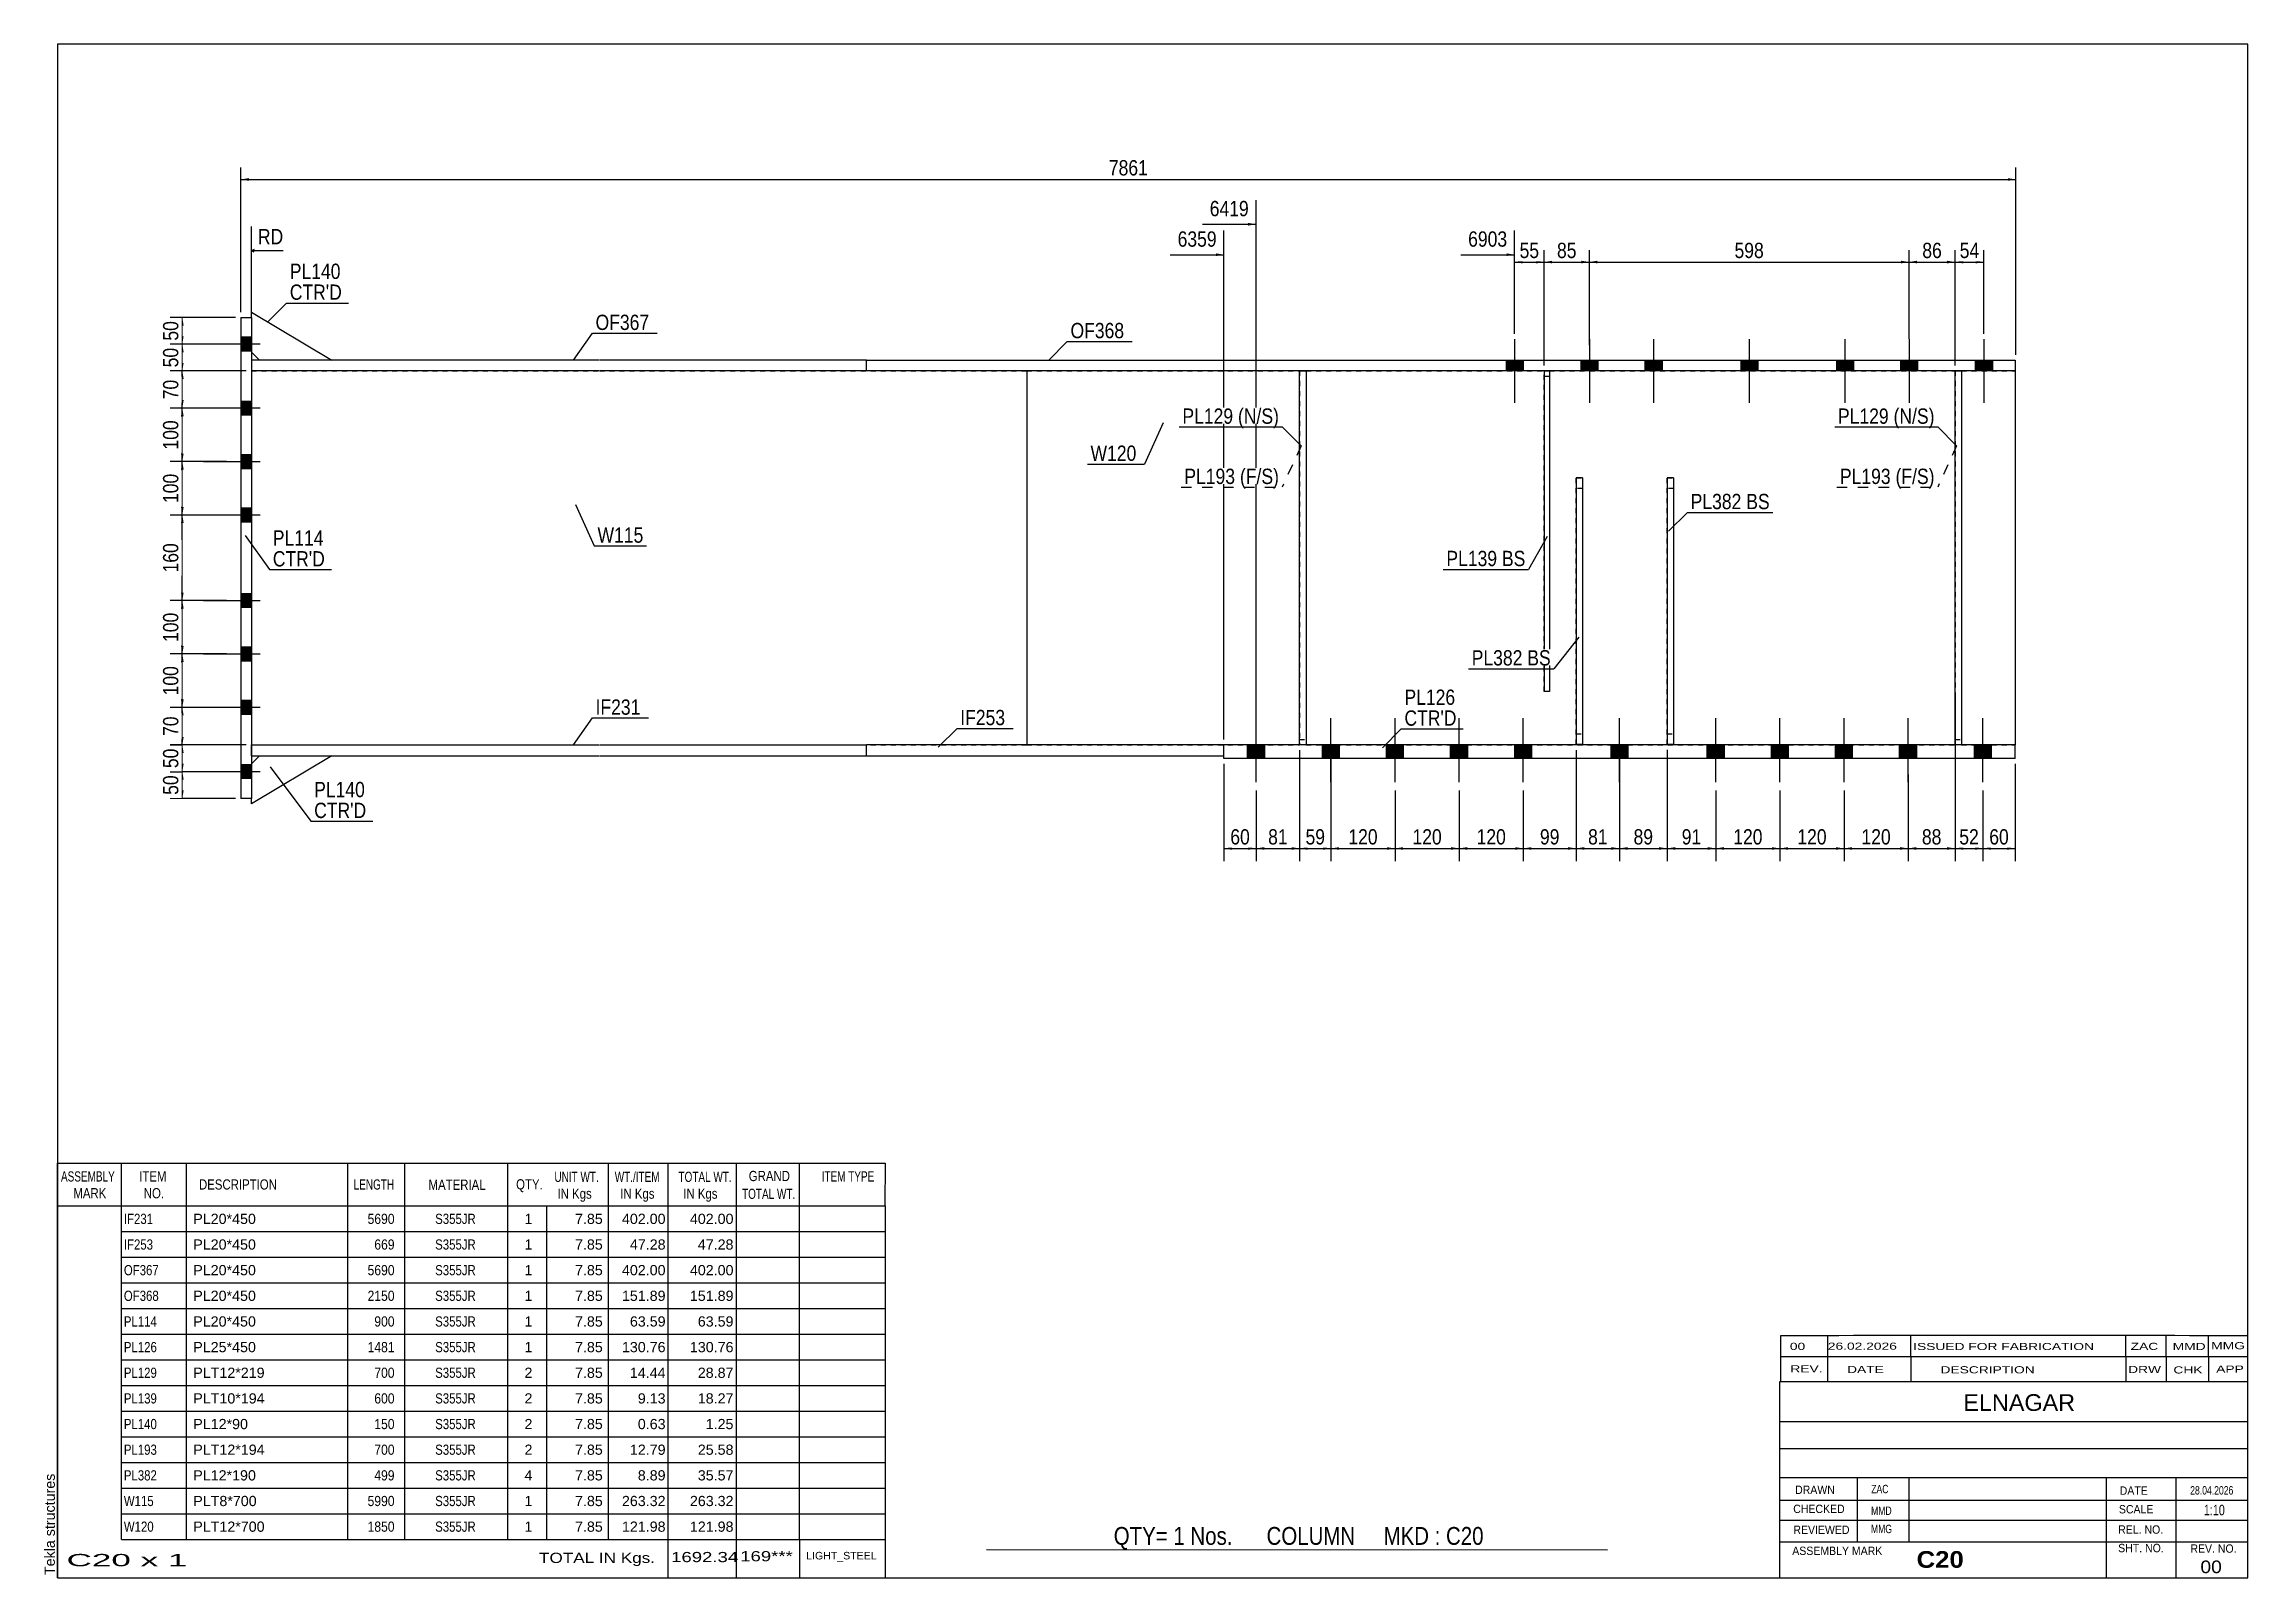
# Model space of a CAD drawing. Header units: millimetres. Extents: x -338 to 74, y -156 to 131.
import ezdxf

# ---------------------------------------------------------------- set-up
doc = ezdxf.new("R2010")
doc.units = ezdxf.units.MM
doc.linetypes.add('DXK_LINE_DOT1', pattern=[1.8814, 0.9407, -0.9407])
doc.linetypes.add('DXK_LINE_DOT2', pattern=[3.9198, 1.9599, -1.9599])
doc.styles.add('Arial', font='ARIAL.TTF', dxfattribs={"height": 0.2})
doc.styles.add('Arial Bold', font='ARIALBD.TTF', dxfattribs={"height": 0.2})
doc.styles.add('Arial Narrow', font='ARIALN.TTF', dxfattribs={"height": 0.2})

# ---------------------------------------------------------------- blocks, each defined once
blk = doc.blocks.new('Unknown-622253017-1209')
at = {"color": 5, "linetype": 'Continuous'}
for p, q in [((74.18, 131.16), (-335.82, 131.16)), ((-335.82, 131.16), (-335.82, -155.84)), ((74.18, -155.84), (74.18, 131.16)), ((-335.82, -155.84), (74.18, -155.84))]:
    blk.add_line(p, q, dxfattribs=at)
at = {"color": 174, "linetype": 'Continuous', "style": 'Arial'}
blk.add_text('Tekla structures', height=1.9102, rotation=90, dxfattribs=at).set_placement((-336.32, -155.34))
blk = doc.blocks.new('Bolt-622253017-1233 - 1230')
at = {"linetype": 'Continuous'}
for points in [[(-301.5, 76.3), (-301.5, 73.7), (-299.5, 73.7), (-299.5, 76.3)], [(-301.5, 76.3), (-301.5, 73.7), (-299.5, 73.7), (-299.5, 76.3)], [(-301.5, 64.3), (-301.5, 61.7), (-299.5, 61.7), (-299.5, 64.3)], [(-301.5, 64.3), (-301.5, 61.7), (-299.5, 61.7), (-299.5, 64.3)], [(-301.5, 54.3), (-301.5, 51.7), (-299.5, 51.7), (-299.5, 54.3)], [(-301.5, 54.3), (-301.5, 51.7), (-299.5, 51.7), (-299.5, 54.3)], [(-301.5, 44.3), (-301.5, 41.7), (-299.5, 41.7), (-299.5, 44.3)], [(-301.5, 44.3), (-301.5, 41.7), (-299.5, 41.7), (-299.5, 44.3)], [(-301.5, 28.3), (-301.5, 25.7), (-299.5, 25.7), (-299.5, 28.3)], [(-301.5, 28.3), (-301.5, 25.7), (-299.5, 25.7), (-299.5, 28.3)], [(-301.5, 18.3), (-301.5, 15.7), (-299.5, 15.7), (-299.5, 18.3)], [(-301.5, 18.3), (-301.5, 15.7), (-299.5, 15.7), (-299.5, 18.3)], [(-301.5, 8.3), (-301.5, 5.7), (-299.5, 5.7), (-299.5, 8.3)], [(-301.5, 8.3), (-301.5, 5.7), (-299.5, 5.7), (-299.5, 8.3)], [(-301.5, -3.7), (-301.5, -6.3), (-299.5, -6.3), (-299.5, -3.7)], [(-301.5, -3.7), (-301.5, -6.3), (-299.5, -6.3), (-299.5, -3.7)]]:
    blk.add_hatch(color=3, dxfattribs=at).paths.add_polyline_path(points)
at = {"color": 3, "linetype": 'Continuous'}
for p, q in [((-297.91, 75), (-308.5, 75)), ((-297.91, 75), (-308.5, 75)), ((-299.5, 76.3), (-301.5, 76.3)), ((-299.5, 76.3), (-301.5, 76.3)), ((-299.5, 73.7), (-301.5, 73.7)), ((-299.5, 73.7), (-301.5, 73.7)), ((-297.91, 63), (-308.5, 63)), ((-297.91, 63), (-308.5, 63)), ((-299.5, 64.3), (-301.5, 64.3)), ((-299.5, 64.3), (-301.5, 64.3)), ((-299.5, 61.7), (-301.5, 61.7)), ((-299.5, 61.7), (-301.5, 61.7)), ((-299.5, 54.3), (-301.5, 54.3)), ((-299.5, 54.3), (-301.5, 54.3)), ((-297.91, 53), (-308.5, 53)), ((-297.91, 53), (-308.5, 53)), ((-299.5, 51.7), (-301.5, 51.7)), ((-299.5, 51.7), (-301.5, 51.7)), ((-297.91, 43), (-308.5, 43)), ((-297.91, 43), (-308.5, 43)), ((-299.5, 44.3), (-301.5, 44.3)), ((-299.5, 44.3), (-301.5, 44.3)), ((-299.5, 41.7), (-301.5, 41.7)), ((-299.5, 41.7), (-301.5, 41.7)), ((-297.91, 27), (-308.5, 27)), ((-297.91, 27), (-308.5, 27)), ((-299.5, 28.3), (-301.5, 28.3)), ((-299.5, 28.3), (-301.5, 28.3)), ((-299.5, 25.7), (-301.5, 25.7)), ((-299.5, 25.7), (-301.5, 25.7)), ((-297.91, 17), (-308.5, 17)), ((-297.91, 17), (-308.5, 17)), ((-299.5, 18.3), (-301.5, 18.3)), ((-299.5, 18.3), (-301.5, 18.3)), ((-299.5, 15.7), (-301.5, 15.7)), ((-299.5, 15.7), (-301.5, 15.7)), ((-299.5, 8.3), (-301.5, 8.3)), ((-299.5, 8.3), (-301.5, 8.3)), ((-297.91, 7), (-308.5, 7)), ((-297.91, 7), (-308.5, 7)), ((-299.5, 5.7), (-301.5, 5.7)), ((-299.5, 5.7), (-301.5, 5.7)), ((-299.5, -3.7), (-301.5, -3.7)), ((-299.5, -3.7), (-301.5, -3.7)), ((-297.91, -5), (-308.5, -5)), ((-297.91, -5), (-308.5, -5)), ((-299.5, -6.3), (-301.5, -6.3)), ((-299.5, -6.3), (-301.5, -6.3))]:
    blk.add_line(p, q, dxfattribs=at)
blk = doc.blocks.new('Bolt-622253017-1235 - 1230')
at = {"linetype": 'Continuous'}
for points in [[(-109.86, 0), (-113.06, 0), (-113.06, -2.5), (-109.86, -2.5)], [(-109.86, 0), (-113.06, 0), (-113.06, -2.5), (-109.86, -2.5)], [(-109.86, 0), (-113.06, 0), (-113.06, -2.5), (-109.86, -2.5)], [(-109.86, 0), (-113.06, 0), (-113.06, -2.5), (-109.86, -2.5)], [(-95.86, 0), (-99.06, 0), (-99.06, -2.5), (-95.86, -2.5)], [(-95.86, 0), (-99.06, 0), (-99.06, -2.5), (-95.86, -2.5)], [(-95.86, 0), (-99.06, 0), (-99.06, -2.5), (-95.86, -2.5)], [(-95.86, 0), (-99.06, 0), (-99.06, -2.5), (-95.86, -2.5)], [(-83.86, 0), (-87.06, 0), (-87.06, -2.5), (-83.86, -2.5)], [(-83.86, 0), (-87.06, 0), (-87.06, -2.5), (-83.86, -2.5)], [(-83.86, 0), (-87.06, 0), (-87.06, -2.5), (-83.86, -2.5)], [(-83.86, 0), (-87.06, 0), (-87.06, -2.5), (-83.86, -2.5)], [(-71.86, 0), (-75.06, 0), (-75.06, -2.5), (-71.86, -2.5)], [(-71.86, 0), (-75.06, 0), (-75.06, -2.5), (-71.86, -2.5)], [(-71.86, 0), (-75.06, 0), (-75.06, -2.5), (-71.86, -2.5)], [(-71.86, 0), (-75.06, 0), (-75.06, -2.5), (-71.86, -2.5)], [(-59.86, 0), (-63.06, 0), (-63.06, -2.5), (-59.86, -2.5)], [(-59.86, 0), (-63.06, 0), (-63.06, -2.5), (-59.86, -2.5)], [(-59.86, 0), (-63.06, 0), (-63.06, -2.5), (-59.86, -2.5)], [(-59.86, 0), (-63.06, 0), (-63.06, -2.5), (-59.86, -2.5)], [(-41.84, 0), (-45.04, 0), (-45.04, -2.5), (-41.84, -2.5)], [(-41.84, 0), (-45.04, 0), (-45.04, -2.5), (-41.84, -2.5)], [(-41.84, 0), (-45.04, 0), (-45.04, -2.5), (-41.84, -2.5)], [(-41.84, 0), (-45.04, 0), (-45.04, -2.5), (-41.84, -2.5)], [(-23.82, 0), (-27.02, 0), (-27.02, -2.5), (-23.82, -2.5)], [(-23.82, 0), (-27.02, 0), (-27.02, -2.5), (-23.82, -2.5)], [(-23.82, 0), (-27.02, 0), (-27.02, -2.5), (-23.82, -2.5)], [(-23.82, 0), (-27.02, 0), (-27.02, -2.5), (-23.82, -2.5)], [(-11.82, 0), (-15.02, 0), (-15.02, -2.5), (-11.82, -2.5)], [(-11.82, 0), (-15.02, 0), (-15.02, -2.5), (-11.82, -2.5)], [(-11.82, 0), (-15.02, 0), (-15.02, -2.5), (-11.82, -2.5)], [(-11.82, 0), (-15.02, 0), (-15.02, -2.5), (-11.82, -2.5)], [(0.18, 0), (-3.02, 0), (-3.02, -2.5), (0.18, -2.5)], [(0.18, 0), (-3.02, 0), (-3.02, -2.5), (0.18, -2.5)], [(0.18, 0), (-3.02, 0), (-3.02, -2.5), (0.18, -2.5)], [(0.18, 0), (-3.02, 0), (-3.02, -2.5), (0.18, -2.5)], [(12.18, 0), (8.98, 0), (8.98, -2.5), (12.18, -2.5)], [(12.18, 0), (8.98, 0), (8.98, -2.5), (12.18, -2.5)], [(12.18, 0), (8.98, 0), (8.98, -2.5), (12.18, -2.5)], [(12.18, 0), (8.98, 0), (8.98, -2.5), (12.18, -2.5)], [(26.18, 0), (22.98, 0), (22.98, -2.5), (26.18, -2.5)], [(26.18, 0), (22.98, 0), (22.98, -2.5), (26.18, -2.5)], [(26.18, 0), (22.98, 0), (22.98, -2.5), (26.18, -2.5)], [(26.18, 0), (22.98, 0), (22.98, -2.5), (26.18, -2.5)]]:
    blk.add_hatch(color=3, dxfattribs=at).paths.add_polyline_path(points)
at = {"color": 3, "linetype": 'Continuous'}
for p, q in [((-111.46, -6.98), (-111.46, 5)), ((-111.46, -6.98), (-111.46, 5)), ((-111.46, -6.98), (-111.46, 5)), ((-111.46, -6.98), (-111.46, 5)), ((-97.46, -6.98), (-97.46, 5)), ((-97.46, -6.98), (-97.46, 5)), ((-97.46, -6.98), (-97.46, 5)), ((-97.46, -6.98), (-97.46, 5)), ((-85.46, -6.98), (-85.46, 5)), ((-85.46, -6.98), (-85.46, 5)), ((-85.46, -6.98), (-85.46, 5)), ((-85.46, -6.98), (-85.46, 5)), ((-73.46, -6.98), (-73.46, 5)), ((-73.46, -6.98), (-73.46, 5)), ((-73.46, -6.98), (-73.46, 5)), ((-73.46, -6.98), (-73.46, 5)), ((-61.46, -6.98), (-61.46, 5)), ((-61.46, -6.98), (-61.46, 5)), ((-61.46, -6.98), (-61.46, 5)), ((-61.46, -6.98), (-61.46, 5)), ((-43.44, -6.98), (-43.44, 5)), ((-43.44, -6.98), (-43.44, 5)), ((-43.44, -6.98), (-43.44, 5)), ((-43.44, -6.98), (-43.44, 5)), ((-25.42, -6.98), (-25.42, 5)), ((-25.42, -6.98), (-25.42, 5)), ((-25.42, -6.98), (-25.42, 5)), ((-25.42, -6.98), (-25.42, 5)), ((-13.42, -6.98), (-13.42, 5)), ((-13.42, -6.98), (-13.42, 5)), ((-13.42, -6.98), (-13.42, 5)), ((-13.42, -6.98), (-13.42, 5)), ((-1.42, -6.98), (-1.42, 5)), ((-1.42, -6.98), (-1.42, 5)), ((-1.42, -6.98), (-1.42, 5)), ((-1.42, -6.98), (-1.42, 5)), ((10.58, -6.98), (10.58, 5)), ((10.58, -6.98), (10.58, 5)), ((10.58, -6.98), (10.58, 5)), ((10.58, -6.98), (10.58, 5)), ((24.58, -6.98), (24.58, 5)), ((24.58, -6.98), (24.58, 5)), ((24.58, -6.98), (24.58, 5)), ((24.58, -6.98), (24.58, 5)), ((-113.06, -2.5), (-113.06, 0)), ((-113.06, -2.5), (-113.06, 0)), ((-113.06, -2.5), (-113.06, 0)), ((-113.06, -2.5), (-113.06, 0)), ((-109.86, -2.5), (-109.86, 0)), ((-109.86, -2.5), (-109.86, 0)), ((-109.86, -2.5), (-109.86, 0)), ((-109.86, -2.5), (-109.86, 0)), ((-99.06, -2.5), (-99.06, 0)), ((-99.06, -2.5), (-99.06, 0)), ((-99.06, -2.5), (-99.06, 0)), ((-99.06, -2.5), (-99.06, 0)), ((-95.86, -2.5), (-95.86, 0)), ((-95.86, -2.5), (-95.86, 0)), ((-95.86, -2.5), (-95.86, 0)), ((-95.86, -2.5), (-95.86, 0)), ((-87.06, -2.5), (-87.06, 0)), ((-87.06, -2.5), (-87.06, 0)), ((-87.06, -2.5), (-87.06, 0)), ((-87.06, -2.5), (-87.06, 0)), ((-83.86, -2.5), (-83.86, 0)), ((-83.86, -2.5), (-83.86, 0)), ((-83.86, -2.5), (-83.86, 0)), ((-83.86, -2.5), (-83.86, 0)), ((-75.06, -2.5), (-75.06, 0)), ((-75.06, -2.5), (-75.06, 0)), ((-75.06, -2.5), (-75.06, 0)), ((-75.06, -2.5), (-75.06, 0)), ((-71.86, -2.5), (-71.86, 0)), ((-71.86, -2.5), (-71.86, 0)), ((-71.86, -2.5), (-71.86, 0)), ((-71.86, -2.5), (-71.86, 0)), ((-63.06, -2.5), (-63.06, 0)), ((-63.06, -2.5), (-63.06, 0)), ((-63.06, -2.5), (-63.06, 0)), ((-63.06, -2.5), (-63.06, 0)), ((-59.86, -2.5), (-59.86, 0)), ((-59.86, -2.5), (-59.86, 0)), ((-59.86, -2.5), (-59.86, 0)), ((-59.86, -2.5), (-59.86, 0)), ((-45.04, -2.5), (-45.04, 0)), ((-45.04, -2.5), (-45.04, 0)), ((-45.04, -2.5), (-45.04, 0)), ((-45.04, -2.5), (-45.04, 0)), ((-41.84, -2.5), (-41.84, 0)), ((-41.84, -2.5), (-41.84, 0)), ((-41.84, -2.5), (-41.84, 0)), ((-41.84, -2.5), (-41.84, 0)), ((-27.02, -2.5), (-27.02, 0)), ((-27.02, -2.5), (-27.02, 0)), ((-27.02, -2.5), (-27.02, 0)), ((-27.02, -2.5), (-27.02, 0)), ((-23.82, -2.5), (-23.82, 0)), ((-23.82, -2.5), (-23.82, 0)), ((-23.82, -2.5), (-23.82, 0)), ((-23.82, -2.5), (-23.82, 0)), ((-15.02, -2.5), (-15.02, 0)), ((-15.02, -2.5), (-15.02, 0)), ((-15.02, -2.5), (-15.02, 0)), ((-15.02, -2.5), (-15.02, 0)), ((-11.82, -2.5), (-11.82, 0)), ((-11.82, -2.5), (-11.82, 0)), ((-11.82, -2.5), (-11.82, 0)), ((-11.82, -2.5), (-11.82, 0)), ((-3.02, -2.5), (-3.02, 0)), ((-3.02, -2.5), (-3.02, 0)), ((-3.02, -2.5), (-3.02, 0)), ((-3.02, -2.5), (-3.02, 0)), ((0.18, -2.5), (0.18, 0)), ((0.18, -2.5), (0.18, 0)), ((0.18, -2.5), (0.18, 0)), ((0.18, -2.5), (0.18, 0)), ((8.98, -2.5), (8.98, 0)), ((8.98, -2.5), (8.98, 0)), ((8.98, -2.5), (8.98, 0)), ((8.98, -2.5), (8.98, 0)), ((12.18, -2.5), (12.18, 0)), ((12.18, -2.5), (12.18, 0)), ((12.18, -2.5), (12.18, 0)), ((12.18, -2.5), (12.18, 0)), ((22.98, -2.5), (22.98, 0)), ((22.98, -2.5), (22.98, 0)), ((22.98, -2.5), (22.98, 0)), ((22.98, -2.5), (22.98, 0)), ((26.18, -2.5), (26.18, 0)), ((26.18, -2.5), (26.18, 0)), ((26.18, -2.5), (26.18, 0)), ((26.18, -2.5), (26.18, 0))]:
    blk.add_line(p, q, dxfattribs=at)
blk = doc.blocks.new('Part-622253017-1252 - 1230')
at = {"color": 7, "linetype": 'DXK_LINE_DOT1'}
for p, q in [((-299.5, 70), (-299.5, 0)), ((-299.5, 70), (-234.5, 70)), ((-234.4, 70), (-154.4, 70)), ((-154.4, 70), (-154.4, 0)), ((-299.5, 0), (-234.5, 0)), ((-234.4, 0), (-154.4, 0))]:
    blk.add_line(p, q, dxfattribs=at)
blk = doc.blocks.new('Part-622253017-3853 - 1230')
at = {"color": 2, "linetype": 'Continuous'}
for p, q in [((-34.53, 50), (-34.53, 0.1)), ((-33.33, 50), (-34.53, 50)), ((-33.33, 50), (-33.33, 0.1)), ((-33.33, 0.1), (-34.53, 0.1))]:
    blk.add_line(p, q, dxfattribs=at)
blk = doc.blocks.new('Part-622253017-1497 - 1230')
at = {"color": 2, "linetype": 'Continuous'}
for p, q in [((30.58, 0), (-117.48, 0)), ((-117.48, -2.5), (-117.48, 0)), ((30.58, -2.5), (-117.48, -2.5)), ((30.58, -2.5), (30.58, 0))]:
    blk.add_line(p, q, dxfattribs=at)
blk = doc.blocks.new('Part-622253017-1305 - 1230')
at = {"color": 2, "linetype": 'Continuous'}
for p, q in [((-299.5, 80), (-299.5, 81)), ((-299.5, 81), (-284.5, 72)), ((-299.5, 73.5), (-298, 72))]:
    blk.add_line(p, q, dxfattribs=at)
at = {"color": 7, "linetype": 'DXK_LINE_DOT1'}
for p, q in [((-299.5, 80), (-299.5, 73.5)), ((-284.5, 72), (-298, 72))]:
    blk.add_line(p, q, dxfattribs=at)
blk = doc.blocks.new('Part-622253017-1310 - 1230')
at = {"color": 2, "linetype": 'Continuous'}
for p, q in [((-284.5, -2), (-299.5, -11)), ((-298, -2), (-299.5, -3.5)), ((-299.5, -11), (-299.5, -10))]:
    blk.add_line(p, q, dxfattribs=at)
at = {"color": 7, "linetype": 'DXK_LINE_DOT1'}
for p, q in [((-299.5, -3.5), (-299.5, -10)), ((-298, -2), (-284.5, -2))]:
    blk.add_line(p, q, dxfattribs=at)
blk = doc.blocks.new('Part-622253017-1463 - 1230')
at = {"color": 2, "linetype": 'Continuous'}
for p, q in [((-103.33, 0), (-103.33, 70)), ((-103.33, 70), (-102.13, 70)), ((-102.13, 70), (-102.13, 0)), ((-102.13, 0), (-103.33, 0))]:
    blk.add_line(p, q, dxfattribs=at)
blk = doc.blocks.new('Part-622253017-1339 - 1230')
at = {"color": 2, "linetype": 'Continuous'}
for p, q in [((-301.5, 80), (-299.5, 80)), ((-301.5, 80), (-301.5, -10)), ((-299.5, 80), (-299.5, -10)), ((-299.5, -10), (-301.5, -10))]:
    blk.add_line(p, q, dxfattribs=at)
blk = doc.blocks.new('Part-622253017-1361 - 1230')
at = {"color": 2, "linetype": 'Continuous'}
for p, q in [((-57.56, 70), (-57.56, 10)), ((-56.56, 70), (-56.56, 10)), ((-56.56, 10), (-57.56, 10))]:
    blk.add_line(p, q, dxfattribs=at)
at = {"color": 7, "linetype": 'DXK_LINE_DOT1'}
for p, q in [((-57.56, 70), (-56.56, 70)), ((-57.56, 69), (-56.56, 69))]:
    blk.add_line(p, q, dxfattribs=at)
blk = doc.blocks.new('Part-622253017-1384 - 1230')
at = {"color": 7, "linetype": 'DXK_LINE_DOT1'}
for p, q in [((-57.56, 10), (-57.56, 70)), ((-56.56, 70), (-56.56, 10)), ((-56.56, 10), (-57.56, 10))]:
    blk.add_line(p, q, dxfattribs=at)
blk = doc.blocks.new('Part-622253017-1436 - 1230')
at = {"color": 7, "linetype": 'DXK_LINE_DOT1'}
for p, q in [((-103.33, 70), (-103.33, 0)), ((-103.33, 70), (-102.13, 70)), ((-102.13, 70), (-102.13, 0)), ((-103.33, 1), (-102.13, 1)), ((-102.13, 0), (-103.33, 0))]:
    blk.add_line(p, q, dxfattribs=at)
blk = doc.blocks.new('Part-622253017-3847 - 1230')
at = {"color": 7, "linetype": 'DXK_LINE_DOT1'}
for p, q in [((-51.56, 0.1), (-51.56, 50)), ((-51.56, 50), (-50.36, 50)), ((-50.36, 50), (-50.36, 0.1)), ((-50.36, 48), (-51.56, 48)), ((-51.56, 2.1), (-50.36, 2.1)), ((-50.36, 0.1), (-51.56, 0.1))]:
    blk.add_line(p, q, dxfattribs=at)
blk = doc.blocks.new('Part-622253017-1441 - 1230')
at = {"color": 7, "linetype": 'DXK_LINE_DOT1'}
for p, q in [((19.38, 70), (19.38, 0)), ((19.38, 70), (20.58, 70)), ((20.58, 70), (20.58, 0)), ((19.38, 1), (20.58, 1)), ((20.58, 0), (19.38, 0))]:
    blk.add_line(p, q, dxfattribs=at)
blk = doc.blocks.new('Part-622253017-1468 - 1230')
at = {"color": 2, "linetype": 'Continuous'}
for p, q in [((19.38, 0), (19.38, 70)), ((19.38, 70), (20.58, 70)), ((20.58, 70), (20.58, 0)), ((20.58, 0), (19.38, 0))]:
    blk.add_line(p, q, dxfattribs=at)
blk = doc.blocks.new('Part-622253017-1519 - 1230')
at = {"color": 2, "linetype": 'Continuous'}
for p, q in [((-117.48, 0), (-184.4, 0)), ((-184.4, -2), (-184.4, 0)), ((-184.4, -2), (-117.48, -2)), ((-117.48, -2), (-117.48, 0))]:
    blk.add_line(p, q, dxfattribs=at)
blk = doc.blocks.new('Part-622253017-1541 - 1230')
at = {"color": 2, "linetype": 'Continuous'}
for p, q in [((-299.5, -2), (-299.5, 0)), ((-299.5, 0), (-234.5, 0)), ((-299.5, -2), (-234.5, -2)), ((-234.4, 0), (-184.4, 0)), ((-234.4, -2), (-184.4, -2)), ((-184.4, -2), (-184.4, 0))]:
    blk.add_line(p, q, dxfattribs=at)
blk = doc.blocks.new('Part-622253017-1563 - 1230')
at = {"color": 2, "linetype": 'Continuous'}
for p, q in [((-154.4, 70), (-154.4, 0)), ((30.58, 70), (30.58, 0))]:
    blk.add_line(p, q, dxfattribs=at)
at = {"color": 7, "linetype": 'DXK_LINE_DOT1'}
for p, q in [((-154.4, 70), (-103.33, 70)), ((-102.13, 70), (-57.56, 70)), ((-56.56, 70), (19.38, 70)), ((20.58, 70), (30.58, 70)), ((-154.4, 0), (-103.33, 0)), ((-102.13, 0), (19.38, 0)), ((20.58, 0), (30.58, 0))]:
    blk.add_line(p, q, dxfattribs=at)
blk = doc.blocks.new('Part-622253017-1585 - 1230')
at = {"color": 2, "linetype": 'Continuous'}
for p, q in [((-184.4, 70), (-184.4, 72)), ((-184.4, 72), (30.58, 72)), ((30.58, 72), (30.58, 70)), ((30.58, 70), (-184.4, 70))]:
    blk.add_line(p, q, dxfattribs=at)
blk = doc.blocks.new('Part-622253017-1607 - 1230')
at = {"color": 2, "linetype": 'Continuous'}
for p, q in [((-299.5, 72), (-299.5, 70)), ((-234.5, 72), (-299.5, 72)), ((-184.4, 72), (-234.4, 72)), ((-184.4, 70), (-184.4, 72)), ((-234.5, 70), (-299.5, 70)), ((-184.4, 70), (-234.4, 70))]:
    blk.add_line(p, q, dxfattribs=at)
blk = doc.blocks.new('Part-622253017-3849 - 1230')
at = {"color": 2, "linetype": 'Continuous'}
for p, q in [((-51.56, 50), (-51.56, 0.1)), ((-50.36, 50), (-51.56, 50)), ((-50.36, 50), (-50.36, 0.1)), ((-50.36, 0.1), (-51.56, 0.1))]:
    blk.add_line(p, q, dxfattribs=at)
blk = doc.blocks.new('Part-622253017-3851 - 1230')
at = {"color": 7, "linetype": 'DXK_LINE_DOT1'}
for p, q in [((-34.53, 0.1), (-34.53, 50)), ((-34.53, 50), (-33.33, 50)), ((-33.33, 50), (-33.33, 0.1)), ((-33.33, 48), (-34.53, 48)), ((-34.53, 2.1), (-33.33, 2.1)), ((-33.33, 0.1), (-34.53, 0.1))]:
    blk.add_line(p, q, dxfattribs=at)
blk = doc.blocks.new('Bolt-622253017-3855 - 1230')
at = {"linetype": 'Continuous'}
for points in [[(-61.49, 72), (-64.69, 72), (-64.69, 70), (-61.49, 70)], [(-61.49, 72), (-64.69, 72), (-64.69, 70), (-61.49, 70)], [(-47.49, 72), (-50.69, 72), (-50.69, 70), (-47.49, 70)], [(-47.49, 72), (-50.69, 72), (-50.69, 70), (-47.49, 70)], [(-35.49, 72), (-38.69, 72), (-38.69, 70), (-35.49, 70)], [(-35.49, 72), (-38.69, 72), (-38.69, 70), (-35.49, 70)], [(-17.57, 72), (-20.77, 72), (-20.77, 70), (-17.57, 70)], [(-17.57, 72), (-20.77, 72), (-20.77, 70), (-17.57, 70)], [(0.34, 72), (-2.86, 72), (-2.86, 70), (0.34, 70)], [(0.34, 72), (-2.86, 72), (-2.86, 70), (0.34, 70)], [(12.34, 72), (9.14, 72), (9.14, 70), (12.34, 70)], [(12.34, 72), (9.14, 72), (9.14, 70), (12.34, 70)], [(26.34, 72), (23.14, 72), (23.14, 70), (26.34, 70)], [(26.34, 72), (23.14, 72), (23.14, 70), (26.34, 70)]]:
    blk.add_hatch(color=3, dxfattribs=at).paths.add_polyline_path(points)
at = {"color": 3, "linetype": 'Continuous'}
for p, q in [((-63.09, 75.97), (-63.09, 64)), ((-63.09, 75.97), (-63.09, 64)), ((-49.09, 75.97), (-49.09, 64)), ((-49.09, 75.97), (-49.09, 64)), ((-37.09, 75.97), (-37.09, 64)), ((-37.09, 75.97), (-37.09, 64)), ((-19.17, 75.97), (-19.17, 64)), ((-19.17, 75.97), (-19.17, 64)), ((-1.26, 75.97), (-1.26, 64)), ((-1.26, 75.97), (-1.26, 64)), ((10.74, 75.97), (10.74, 64)), ((10.74, 75.97), (10.74, 64)), ((24.74, 75.97), (24.74, 64)), ((24.74, 75.97), (24.74, 64)), ((-64.69, 72), (-64.69, 70)), ((-64.69, 72), (-64.69, 70)), ((-61.49, 72), (-61.49, 70)), ((-61.49, 72), (-61.49, 70)), ((-50.69, 72), (-50.69, 70)), ((-50.69, 72), (-50.69, 70)), ((-47.49, 72), (-47.49, 70)), ((-47.49, 72), (-47.49, 70)), ((-38.69, 72), (-38.69, 70)), ((-38.69, 72), (-38.69, 70)), ((-35.49, 72), (-35.49, 70)), ((-35.49, 72), (-35.49, 70)), ((-20.77, 72), (-20.77, 70)), ((-20.77, 72), (-20.77, 70)), ((-17.57, 72), (-17.57, 70)), ((-17.57, 72), (-17.57, 70)), ((-2.86, 72), (-2.86, 70)), ((-2.86, 72), (-2.86, 70)), ((0.34, 72), (0.34, 70)), ((0.34, 72), (0.34, 70)), ((9.14, 72), (9.14, 70)), ((9.14, 72), (9.14, 70)), ((12.34, 72), (12.34, 70)), ((12.34, 72), (12.34, 70)), ((23.14, 72), (23.14, 70)), ((23.14, 72), (23.14, 70)), ((26.34, 72), (26.34, 70)), ((26.34, 72), (26.34, 70))]:
    blk.add_line(p, q, dxfattribs=at)
blk = doc.blocks.new('StraightDimension-622253017-7114 - 1230')
at = {"linetype": 'Continuous'}
for points in [[(12.08, -19.62), (10.58, -19.37), (12.08, -19.12)], [(17.88, -19.12), (19.38, -19.37), (17.88, -19.62)]]:
    blk.add_hatch(color=7, dxfattribs=at).paths.add_polyline_path(points)
at = {"color": 7, "linetype": 'Continuous'}
for p, q in [((19.38, 9), (19.38, -21.77)), ((10.58, -5.55), (10.58, -21.77)), ((10.58, -19.37), (19.38, -19.37))]:
    blk.add_line(p, q, dxfattribs=at)
at = {"color": 0}
blk.add_wipeout([(17.41, -19.22), (17.41, -15.02), (12.55, -15.02), (12.55, -19.22)], dxfattribs=at)
at = {"color": 3, "style": 'Arial Narrow'}
blk.add_text('88', height=2.863, dxfattribs=at).set_placement((13.15, -18.62))
blk = doc.blocks.new('StraightDimension-622253017-1668 - 1230')
at = {"linetype": 'Continuous'}
for points in [[(-312.71, 78.5), (-312.46, 80), (-312.21, 78.5)], [(-312.21, 76.5), (-312.46, 75), (-312.71, 76.5)]]:
    blk.add_hatch(color=7, dxfattribs=at).paths.add_polyline_path(points)
at = {"color": 7, "linetype": 'Continuous'}
for p, q in [((-302.5, 80), (-314.71, 80)), ((-312.46, 75), (-312.46, 80)), ((-304.21, 75), (-314.71, 75))]:
    blk.add_line(p, q, dxfattribs=at)
at = {"color": 0}
blk.add_wipeout([(-312.61, 79.93), (-316.81, 79.93), (-316.81, 75.07), (-312.61, 75.07)], dxfattribs=at)
at = {"color": 3, "style": 'Arial Narrow'}
blk.add_text('50', height=2.863, rotation=90.0002, dxfattribs=at).set_placement((-313.21, 75.67))
blk = doc.blocks.new('StraightDimension-622253017-4466 - 1230')
at = {"linetype": 'Continuous'}
for points in [[(-61.59, 90.12), (-63.09, 90.37), (-61.59, 90.62)], [(-59.06, 90.62), (-57.56, 90.37), (-59.06, 90.12)]]:
    blk.add_hatch(color=7, dxfattribs=at).paths.add_polyline_path(points)
at = {"color": 7, "linetype": 'Continuous'}
for p, q in [((-63.09, 78), (-63.09, 92.62)), ((-57.56, 71), (-57.56, 92.62)), ((-63.09, 90.37), (-57.56, 90.37))]:
    blk.add_line(p, q, dxfattribs=at)
at = {"color": 0}
blk.add_wipeout([(-57.9, 90.52), (-57.9, 94.72), (-62.75, 94.72), (-62.75, 90.52)], dxfattribs=at)
at = {"color": 3, "style": 'Arial Narrow'}
blk.add_text('55', height=2.863, dxfattribs=at).set_placement((-62.15, 91.12))
blk = doc.blocks.new('StraightDimension-622253017-1714 - 1230')
at = {"linetype": 'Continuous'}
for points in [[(-312.71, 41.53), (-312.46, 43.03), (-312.21, 41.53)], [(-312.21, 28.53), (-312.46, 27.03), (-312.71, 28.53)]]:
    blk.add_hatch(color=7, dxfattribs=at).paths.add_polyline_path(points)
at = {"color": 7, "linetype": 'Continuous'}
for p, q in [((-304.21, 43.03), (-314.71, 43.03)), ((-312.46, 27.03), (-312.46, 43.03)), ((-304.21, 27.03), (-314.71, 27.03))]:
    blk.add_line(p, q, dxfattribs=at)
at = {"color": 0}
blk.add_wipeout([(-312.61, 38.37), (-316.81, 38.37), (-316.81, 31.68), (-312.61, 31.68)], dxfattribs=at)
at = {"color": 3, "style": 'Arial Narrow'}
blk.add_text('160', height=2.863, rotation=90.0002, dxfattribs=at).set_placement((-313.21, 32.28))
blk = doc.blocks.new('StraightDimension-622253017-4021 - 1230')
at = {"linetype": 'Continuous'}
blk.add_hatch(color=7, dxfattribs=at).paths.add_polyline_path([(-118.98, 92), (-117.48, 91.75), (-118.98, 91.5)])
at = {"color": 7, "linetype": 'Continuous'}
for p, q in [((-117.48, 1), (-117.48, 96.25)), ((-127.54, 91.75), (-117.48, 91.75))]:
    blk.add_line(p, q, dxfattribs=at)
at = {"color": 0, "linetype": 'Continuous'}
blk.add_wipeout([(-292.97, 93.1), (-292.97, 97.3), (-298.91, 97.3), (-298.91, 93.1)], dxfattribs=at)
at = {"color": 7, "linetype": 'Continuous'}
for p, q in [((-299.5, 81), (-299.5, 97)), ((-299, 92.75), (-299.5, 92.5)), ((-299, 92.25), (-299.5, 92.5)), ((-293.57, 92.5), (-299.5, 92.5))]:
    blk.add_line(p, q, dxfattribs=at)
at = {"color": 3, "linetype": 'Continuous', "style": 'Arial Narrow'}
blk.add_text('RD', height=2.863, dxfattribs=at).set_placement((-298.31, 93.7))
at = {"color": 0}
blk.add_wipeout([(-118.25, 92.65), (-118.25, 96.85), (-126.76, 96.85), (-126.76, 92.65)], dxfattribs=at)
at = {"color": 3, "style": 'Arial Narrow'}
blk.add_text('6359', height=2.863, dxfattribs=at).set_placement((-126.16, 93.25))
blk = doc.blocks.new('StraightDimension-622253017-1728 - 1230')
at = {"linetype": 'Continuous'}
for points in [[(-312.71, -6.5), (-312.46, -5), (-312.21, -6.5)], [(-312.21, -8.5), (-312.46, -10), (-312.71, -8.5)]]:
    blk.add_hatch(color=7, dxfattribs=at).paths.add_polyline_path(points)
at = {"color": 7, "linetype": 'Continuous'}
for p, q in [((-304.22, -5), (-314.71, -5)), ((-312.46, -10), (-312.46, -5)), ((-302.5, -10), (-314.71, -10))]:
    blk.add_line(p, q, dxfattribs=at)
at = {"color": 0}
blk.add_wipeout([(-312.61, -5.07), (-316.81, -5.07), (-316.81, -9.93), (-312.61, -9.93)], dxfattribs=at)
at = {"color": 3, "style": 'Arial Narrow'}
blk.add_text('50', height=2.863, rotation=90.0002, dxfattribs=at).set_placement((-313.21, -9.33))
blk = doc.blocks.new('StraightDimension-622253017-1721 - 1230')
at = {"linetype": 'Continuous'}
for points in [[(-312.71, 25.53), (-312.46, 27.03), (-312.21, 25.53)], [(-312.21, 18.53), (-312.46, 17.03), (-312.71, 18.53)]]:
    blk.add_hatch(color=7, dxfattribs=at).paths.add_polyline_path(points)
at = {"color": 7, "linetype": 'Continuous'}
for p, q in [((-304.21, 27.03), (-314.71, 27.03)), ((-312.46, 17.03), (-312.46, 27.03)), ((-304.21, 17.03), (-314.71, 17.03))]:
    blk.add_line(p, q, dxfattribs=at)
at = {"color": 0}
blk.add_wipeout([(-312.61, 25.37), (-316.81, 25.37), (-316.81, 18.68), (-312.61, 18.68)], dxfattribs=at)
at = {"color": 3, "style": 'Arial Narrow'}
blk.add_text('100', height=2.863, rotation=90.0002, dxfattribs=at).set_placement((-313.21, 19.28))
blk = doc.blocks.new('StraightDimension-622253017-4465 - 1230')
at = {"linetype": 'Continuous'}
for points in [[(-56.06, 90.12), (-57.56, 90.37), (-56.06, 90.62)], [(-50.59, 90.62), (-49.09, 90.37), (-50.59, 90.12)]]:
    blk.add_hatch(color=7, dxfattribs=at).paths.add_polyline_path(points)
at = {"color": 7, "linetype": 'Continuous'}
for p, q in [((-57.56, 71), (-57.56, 92.62)), ((-49.09, 74.8), (-49.09, 92.62)), ((-57.56, 90.37), (-49.09, 90.37))]:
    blk.add_line(p, q, dxfattribs=at)
at = {"color": 0}
blk.add_wipeout([(-50.9, 90.52), (-50.9, 94.72), (-55.75, 94.72), (-55.75, 90.52)], dxfattribs=at)
at = {"color": 3, "style": 'Arial Narrow'}
blk.add_text('85', height=2.863, dxfattribs=at).set_placement((-55.15, 91.12))
blk = doc.blocks.new('StraightDimension-622253017-4019 - 1230')
at = {"linetype": 'Continuous'}
blk.add_hatch(color=7, dxfattribs=at).paths.add_polyline_path([(-64.59, 92), (-63.09, 91.75), (-64.59, 91.5)])
at = {"color": 7, "linetype": 'Continuous'}
for p, q in [((-63.09, 76.97), (-63.09, 96.25)), ((-73.15, 91.75), (-63.09, 91.75))]:
    blk.add_line(p, q, dxfattribs=at)
at = {"color": 0}
blk.add_wipeout([(-63.86, 92.65), (-63.86, 96.85), (-72.38, 96.85), (-72.38, 92.65)], dxfattribs=at)
at = {"color": 3, "style": 'Arial Narrow'}
blk.add_text('6903', height=2.863, dxfattribs=at).set_placement((-71.78, 93.25))
blk = doc.blocks.new('StraightDimension-622253017-1680 - 1230')
at = {"linetype": 'Continuous'}
for points in [[(-312.71, 73.5), (-312.46, 75), (-312.21, 73.5)], [(-312.21, 71.5), (-312.46, 70), (-312.71, 71.5)]]:
    blk.add_hatch(color=7, dxfattribs=at).paths.add_polyline_path(points)
at = {"color": 7, "linetype": 'Continuous'}
for p, q in [((-304.21, 75), (-314.71, 75)), ((-312.46, 70), (-312.46, 75)), ((-300.5, 70), (-314.71, 70))]:
    blk.add_line(p, q, dxfattribs=at)
at = {"color": 0}
blk.add_wipeout([(-312.61, 74.93), (-316.81, 74.93), (-316.81, 70.07), (-312.61, 70.07)], dxfattribs=at)
at = {"color": 3, "style": 'Arial Narrow'}
blk.add_text('50', height=2.863, rotation=90.0002, dxfattribs=at).set_placement((-313.21, 70.67))
blk = doc.blocks.new('StraightDimension-622253017-4464 - 1230')
at = {"linetype": 'Continuous'}
for points in [[(-47.59, 90.12), (-49.09, 90.37), (-47.59, 90.62)], [(9.24, 90.62), (10.74, 90.37), (9.24, 90.12)]]:
    blk.add_hatch(color=7, dxfattribs=at).paths.add_polyline_path(points)
at = {"color": 7, "linetype": 'Continuous'}
for p, q in [((-49.09, 74.8), (-49.09, 92.62)), ((10.74, 76), (10.74, 92.62)), ((-49.09, 90.37), (10.74, 90.37))]:
    blk.add_line(p, q, dxfattribs=at)
at = {"color": 0}
blk.add_wipeout([(-15.83, 90.52), (-15.83, 94.72), (-22.52, 94.72), (-22.52, 90.52)], dxfattribs=at)
at = {"color": 3, "style": 'Arial Narrow'}
blk.add_text('598', height=2.863, dxfattribs=at).set_placement((-21.92, 91.12))
blk = doc.blocks.new('StraightDimension-622253017-1754 - 1230')
at = {"linetype": 'Continuous'}
for points in [[(-312.71, -1.5), (-312.46, 0), (-312.21, -1.5)], [(-312.21, -3.5), (-312.46, -5), (-312.71, -3.5)]]:
    blk.add_hatch(color=7, dxfattribs=at).paths.add_polyline_path(points)
at = {"color": 7, "linetype": 'Continuous'}
for p, q in [((-300.5, 0), (-314.71, 0)), ((-312.46, -5), (-312.46, 0)), ((-304.22, -5), (-314.71, -5))]:
    blk.add_line(p, q, dxfattribs=at)
at = {"color": 0}
blk.add_wipeout([(-312.61, -0.07), (-316.81, -0.07), (-316.81, -4.93), (-312.61, -4.93)], dxfattribs=at)
at = {"color": 3, "style": 'Arial Narrow'}
blk.add_text('50', height=2.863, rotation=90.0002, dxfattribs=at).set_placement((-313.21, -4.33))
blk = doc.blocks.new('StraightDimension-622253017-1689 - 1230')
at = {"linetype": 'Continuous'}
for points in [[(-312.71, 68.5), (-312.46, 70), (-312.21, 68.5)], [(-312.21, 64.53), (-312.46, 63.03), (-312.71, 64.53)]]:
    blk.add_hatch(color=7, dxfattribs=at).paths.add_polyline_path(points)
at = {"color": 7, "linetype": 'Continuous'}
for p, q in [((-300.5, 70), (-314.71, 70)), ((-312.46, 63.03), (-312.46, 70)), ((-304.21, 63.03), (-314.71, 63.03))]:
    blk.add_line(p, q, dxfattribs=at)
at = {"color": 0}
blk.add_wipeout([(-312.61, 68.94), (-316.81, 68.94), (-316.81, 64.09), (-312.61, 64.09)], dxfattribs=at)
at = {"color": 3, "style": 'Arial Narrow'}
blk.add_text('70', height=2.863, rotation=90.0002, dxfattribs=at).set_placement((-313.21, 64.69))
blk = doc.blocks.new('StraightDimension-622253017-1700 - 1230')
at = {"linetype": 'Continuous'}
for points in [[(-312.71, 61.53), (-312.46, 63.03), (-312.21, 61.53)], [(-312.21, 54.53), (-312.46, 53.03), (-312.71, 54.53)]]:
    blk.add_hatch(color=7, dxfattribs=at).paths.add_polyline_path(points)
at = {"color": 7, "linetype": 'Continuous'}
for p, q in [((-304.21, 63.03), (-314.71, 63.03)), ((-312.46, 53.03), (-312.46, 63.03)), ((-304.21, 53.03), (-314.71, 53.03))]:
    blk.add_line(p, q, dxfattribs=at)
at = {"color": 0}
blk.add_wipeout([(-312.61, 61.37), (-316.81, 61.37), (-316.81, 54.68), (-312.61, 54.68)], dxfattribs=at)
at = {"color": 3, "style": 'Arial Narrow'}
blk.add_text('100', height=2.863, rotation=90.0002, dxfattribs=at).set_placement((-313.21, 55.28))
blk = doc.blocks.new('StraightDimension-622253017-1707 - 1230')
at = {"linetype": 'Continuous'}
for points in [[(-312.71, 51.53), (-312.46, 53.03), (-312.21, 51.53)], [(-312.21, 44.53), (-312.46, 43.03), (-312.71, 44.53)]]:
    blk.add_hatch(color=7, dxfattribs=at).paths.add_polyline_path(points)
at = {"color": 7, "linetype": 'Continuous'}
for p, q in [((-304.21, 53.03), (-314.71, 53.03)), ((-312.46, 43.03), (-312.46, 53.03)), ((-304.21, 43.03), (-314.71, 43.03))]:
    blk.add_line(p, q, dxfattribs=at)
at = {"color": 0}
blk.add_wipeout([(-312.61, 51.37), (-316.81, 51.37), (-316.81, 44.68), (-312.61, 44.68)], dxfattribs=at)
at = {"color": 3, "style": 'Arial Narrow'}
blk.add_text('100', height=2.863, rotation=90.0002, dxfattribs=at).set_placement((-313.21, 45.28))
blk = doc.blocks.new('StraightDimension-622253017-1738 - 1230')
at = {"linetype": 'Continuous'}
for points in [[(-312.71, 15.53), (-312.46, 17.03), (-312.21, 15.53)], [(-312.21, 8.53), (-312.46, 7.03), (-312.71, 8.53)]]:
    blk.add_hatch(color=7, dxfattribs=at).paths.add_polyline_path(points)
at = {"color": 7, "linetype": 'Continuous'}
for p, q in [((-304.21, 17.03), (-314.71, 17.03)), ((-312.46, 7.03), (-312.46, 17.03)), ((-304.21, 7.03), (-314.71, 7.03))]:
    blk.add_line(p, q, dxfattribs=at)
at = {"color": 0}
blk.add_wipeout([(-312.61, 15.37), (-316.81, 15.37), (-316.81, 8.68), (-312.61, 8.68)], dxfattribs=at)
at = {"color": 3, "style": 'Arial Narrow'}
blk.add_text('100', height=2.863, rotation=90.0002, dxfattribs=at).set_placement((-313.21, 9.28))
blk = doc.blocks.new('StraightDimension-622253017-1745 - 1230')
at = {"linetype": 'Continuous'}
for points in [[(-312.71, 5.53), (-312.46, 7.03), (-312.21, 5.53)], [(-312.21, 1.5), (-312.46, 0), (-312.71, 1.5)]]:
    blk.add_hatch(color=7, dxfattribs=at).paths.add_polyline_path(points)
at = {"color": 7, "linetype": 'Continuous'}
for p, q in [((-304.21, 7.03), (-314.71, 7.03)), ((-312.46, 0), (-312.46, 7.03)), ((-300.5, 0), (-314.71, 0))]:
    blk.add_line(p, q, dxfattribs=at)
at = {"color": 0}
blk.add_wipeout([(-312.61, 5.94), (-316.81, 5.94), (-316.81, 1.09), (-312.61, 1.09)], dxfattribs=at)
at = {"color": 3, "style": 'Arial Narrow'}
blk.add_text('70', height=2.863, rotation=90.0002, dxfattribs=at).set_placement((-313.21, 1.69))
blk = doc.blocks.new('StraightDimension-622253017-1763 - 1230')
at = {"linetype": 'Continuous'}
for points in [[(-300, 105.58), (-301.5, 105.83), (-300, 106.08)], [(29.24, 106.08), (30.74, 105.83), (29.24, 105.58)]]:
    blk.add_hatch(color=7, dxfattribs=at).paths.add_polyline_path(points)
at = {"color": 7, "linetype": 'Continuous'}
for p, q in [((-301.5, 81), (-301.5, 108.08)), ((30.74, 73), (30.74, 108.08)), ((-301.5, 105.83), (30.74, 105.83))]:
    blk.add_line(p, q, dxfattribs=at)
at = {"color": 0}
blk.add_wipeout([(-131.12, 105.98), (-131.12, 110.18), (-139.63, 110.18), (-139.63, 105.98)], dxfattribs=at)
at = {"color": 3, "style": 'Arial Narrow'}
blk.add_text('7861', height=2.863, dxfattribs=at).set_placement((-139.03, 106.58))
blk = doc.blocks.new('StraightDimension-622253017-7112 - 1230')
at = {"linetype": 'Continuous'}
for points in [[(26.08, -19.62), (24.58, -19.37), (26.08, -19.12)], [(29.08, -19.12), (30.58, -19.37), (29.08, -19.62)]]:
    blk.add_hatch(color=7, dxfattribs=at).paths.add_polyline_path(points)
at = {"color": 7, "linetype": 'Continuous'}
for p, q in [((30.58, -3.5), (30.58, -21.77)), ((24.58, -8.5), (24.58, -21.77)), ((24.58, -19.37), (30.58, -19.37))]:
    blk.add_line(p, q, dxfattribs=at)
at = {"color": 0}
blk.add_wipeout([(30.01, -19.22), (30.01, -15.02), (25.16, -15.02), (25.16, -19.22)], dxfattribs=at)
at = {"color": 3, "style": 'Arial Narrow'}
blk.add_text('60', height=2.863, dxfattribs=at).set_placement((25.76, -18.62))
blk = doc.blocks.new('StraightDimension-622253017-4020 - 1230')
at = {"linetype": 'Continuous'}
blk.add_hatch(color=7, dxfattribs=at).paths.add_polyline_path([(-112.96, 97.7), (-111.46, 97.45), (-112.96, 97.2)])
at = {"color": 7, "linetype": 'Continuous'}
for p, q in [((-111.46, 3.5), (-111.46, 101.95)), ((-121.52, 97.45), (-111.46, 97.45))]:
    blk.add_line(p, q, dxfattribs=at)
at = {"color": 0}
blk.add_wipeout([(-112.24, 98.35), (-112.24, 102.55), (-120.75, 102.55), (-120.75, 98.35)], dxfattribs=at)
at = {"color": 3, "style": 'Arial Narrow'}
blk.add_text('6419', height=2.863, dxfattribs=at).set_placement((-120.15, 98.95))
blk = doc.blocks.new('StraightDimension-622253017-4462 - 1230')
at = {"linetype": 'Continuous'}
for points in [[(20.88, 90.12), (19.38, 90.37), (20.88, 90.62)], [(23.24, 90.62), (24.74, 90.37), (23.24, 90.12)]]:
    blk.add_hatch(color=7, dxfattribs=at).paths.add_polyline_path(points)
at = {"color": 7, "linetype": 'Continuous'}
for p, q in [((19.38, 71), (19.38, 92.62)), ((24.74, 76.97), (24.74, 92.62)), ((19.38, 90.37), (24.74, 90.37))]:
    blk.add_line(p, q, dxfattribs=at)
at = {"color": 0}
blk.add_wipeout([(24.49, 90.52), (24.49, 94.72), (19.63, 94.72), (19.63, 90.52)], dxfattribs=at)
at = {"color": 3, "style": 'Arial Narrow'}
blk.add_text('54', height=2.863, dxfattribs=at).set_placement((20.23, 91.12))
blk = doc.blocks.new('StraightDimension-622253017-4463 - 1230')
at = {"linetype": 'Continuous'}
for points in [[(12.24, 90.12), (10.74, 90.37), (12.24, 90.62)], [(17.88, 90.62), (19.38, 90.37), (17.88, 90.12)]]:
    blk.add_hatch(color=7, dxfattribs=at).paths.add_polyline_path(points)
at = {"color": 7, "linetype": 'Continuous'}
for p, q in [((10.74, 76), (10.74, 92.62)), ((19.38, 71), (19.38, 92.62)), ((10.74, 90.37), (19.38, 90.37))]:
    blk.add_line(p, q, dxfattribs=at)
at = {"color": 0}
blk.add_wipeout([(17.49, 90.52), (17.49, 94.72), (12.63, 94.72), (12.63, 90.52)], dxfattribs=at)
at = {"color": 3, "style": 'Arial Narrow'}
blk.add_text('86', height=2.863, dxfattribs=at).set_placement((13.23, 91.12))
blk = doc.blocks.new('StraightDimension-622253017-7113 - 1230')
at = {"linetype": 'Continuous'}
for points in [[(20.88, -19.62), (19.38, -19.37), (20.88, -19.12)], [(23.08, -19.12), (24.58, -19.37), (23.08, -19.62)]]:
    blk.add_hatch(color=7, dxfattribs=at).paths.add_polyline_path(points)
at = {"color": 7, "linetype": 'Continuous'}
for p, q in [((19.38, 9), (19.38, -21.77)), ((24.58, -8.5), (24.58, -21.77)), ((19.38, -19.37), (24.58, -19.37))]:
    blk.add_line(p, q, dxfattribs=at)
at = {"color": 0}
blk.add_wipeout([(24.41, -19.22), (24.41, -15.02), (19.55, -15.02), (19.55, -19.22)], dxfattribs=at)
at = {"color": 3, "style": 'Arial Narrow'}
blk.add_text('52', height=2.863, dxfattribs=at).set_placement((20.15, -18.62))
blk = doc.blocks.new('StraightDimension-622253017-7115 - 1230')
at = {"linetype": 'Continuous'}
for points in [[(0.08, -19.62), (-1.42, -19.37), (0.08, -19.12)], [(9.08, -19.12), (10.58, -19.37), (9.08, -19.62)]]:
    blk.add_hatch(color=7, dxfattribs=at).paths.add_polyline_path(points)
at = {"color": 7, "linetype": 'Continuous'}
for p, q in [((10.58, -5.55), (10.58, -21.77)), ((-1.42, -8.5), (-1.42, -21.77)), ((-1.42, -19.37), (10.58, -19.37))]:
    blk.add_line(p, q, dxfattribs=at)
at = {"color": 0}
blk.add_wipeout([(7.93, -19.22), (7.93, -15.02), (1.24, -15.02), (1.24, -19.22)], dxfattribs=at)
at = {"color": 3, "style": 'Arial Narrow'}
blk.add_text('120', height=2.863, dxfattribs=at).set_placement((1.84, -18.62))
blk = doc.blocks.new('StraightDimension-622253017-7116 - 1230')
at = {"linetype": 'Continuous'}
for points in [[(-11.92, -19.62), (-13.42, -19.37), (-11.92, -19.12)], [(-2.92, -19.12), (-1.42, -19.37), (-2.92, -19.62)]]:
    blk.add_hatch(color=7, dxfattribs=at).paths.add_polyline_path(points)
at = {"color": 7, "linetype": 'Continuous'}
for p, q in [((-13.42, -8.5), (-13.42, -21.77)), ((-1.42, -8.5), (-1.42, -21.77)), ((-13.42, -19.37), (-1.42, -19.37))]:
    blk.add_line(p, q, dxfattribs=at)
at = {"color": 0}
blk.add_wipeout([(-4.07, -19.22), (-4.07, -15.02), (-10.76, -15.02), (-10.76, -19.22)], dxfattribs=at)
at = {"color": 3, "style": 'Arial Narrow'}
blk.add_text('120', height=2.863, dxfattribs=at).set_placement((-10.16, -18.62))
blk = doc.blocks.new('StraightDimension-622253017-7117 - 1230')
at = {"linetype": 'Continuous'}
for points in [[(-23.92, -19.62), (-25.42, -19.37), (-23.92, -19.12)], [(-14.92, -19.12), (-13.42, -19.37), (-14.92, -19.62)]]:
    blk.add_hatch(color=7, dxfattribs=at).paths.add_polyline_path(points)
at = {"color": 7, "linetype": 'Continuous'}
for p, q in [((-25.42, -8.5), (-25.42, -21.77)), ((-13.42, -8.5), (-13.42, -21.77)), ((-25.42, -19.37), (-13.42, -19.37))]:
    blk.add_line(p, q, dxfattribs=at)
at = {"color": 0}
blk.add_wipeout([(-16.07, -19.22), (-16.07, -15.02), (-22.76, -15.02), (-22.76, -19.22)], dxfattribs=at)
at = {"color": 3, "style": 'Arial Narrow'}
blk.add_text('120', height=2.863, dxfattribs=at).set_placement((-22.16, -18.62))
blk = doc.blocks.new('StraightDimension-622253017-7118 - 1230')
at = {"linetype": 'Continuous'}
for points in [[(-33.03, -19.62), (-34.53, -19.37), (-33.03, -19.12)], [(-26.92, -19.12), (-25.42, -19.37), (-26.92, -19.62)]]:
    blk.add_hatch(color=7, dxfattribs=at).paths.add_polyline_path(points)
at = {"color": 7, "linetype": 'Continuous'}
for p, q in [((-34.53, -0.9), (-34.53, -21.77)), ((-25.42, -8.5), (-25.42, -21.77)), ((-34.53, -19.37), (-25.42, -19.37))]:
    blk.add_line(p, q, dxfattribs=at)
at = {"color": 0}
blk.add_wipeout([(-27.55, -19.22), (-27.55, -15.02), (-32.4, -15.02), (-32.4, -19.22)], dxfattribs=at)
at = {"color": 3, "style": 'Arial Narrow'}
blk.add_text('91', height=2.863, dxfattribs=at).set_placement((-31.8, -18.62))
blk = doc.blocks.new('StraightDimension-622253017-7119 - 1230')
at = {"linetype": 'Continuous'}
for points in [[(-41.95, -19.62), (-43.45, -19.37), (-41.95, -19.12)], [(-36.03, -19.12), (-34.53, -19.37), (-36.03, -19.62)]]:
    blk.add_hatch(color=7, dxfattribs=at).paths.add_polyline_path(points)
at = {"color": 7, "linetype": 'Continuous'}
for p, q in [((-43.45, -1), (-43.45, -21.77)), ((-34.53, -0.9), (-34.53, -21.77)), ((-43.45, -19.37), (-34.53, -19.37))]:
    blk.add_line(p, q, dxfattribs=at)
at = {"color": 0}
blk.add_wipeout([(-36.56, -19.22), (-36.56, -15.02), (-41.42, -15.02), (-41.42, -19.22)], dxfattribs=at)
at = {"color": 3, "style": 'Arial Narrow'}
blk.add_text('89', height=2.863, dxfattribs=at).set_placement((-40.82, -18.62))
blk = doc.blocks.new('StraightDimension-622253017-7120 - 1230')
at = {"linetype": 'Continuous'}
for points in [[(-50.06, -19.62), (-51.56, -19.37), (-50.06, -19.12)], [(-44.95, -19.12), (-43.45, -19.37), (-44.95, -19.62)]]:
    blk.add_hatch(color=7, dxfattribs=at).paths.add_polyline_path(points)
at = {"color": 7, "linetype": 'Continuous'}
for p, q in [((-51.56, -1), (-51.56, -21.77)), ((-43.45, -1), (-43.45, -21.77)), ((-51.56, -19.37), (-43.45, -19.37))]:
    blk.add_line(p, q, dxfattribs=at)
at = {"color": 0}
blk.add_wipeout([(-45.08, -19.22), (-45.08, -15.02), (-49.93, -15.02), (-49.93, -19.22)], dxfattribs=at)
at = {"color": 3, "style": 'Arial Narrow'}
blk.add_text('81', height=2.863, dxfattribs=at).set_placement((-49.33, -18.62))
blk = doc.blocks.new('StraightDimension-622253017-7121 - 1230')
at = {"linetype": 'Continuous'}
for points in [[(-59.96, -19.62), (-61.46, -19.37), (-59.96, -19.12)], [(-53.06, -19.12), (-51.56, -19.37), (-53.06, -19.62)]]:
    blk.add_hatch(color=7, dxfattribs=at).paths.add_polyline_path(points)
at = {"color": 7, "linetype": 'Continuous'}
for p, q in [((-51.56, -1), (-51.56, -21.77)), ((-61.46, -8.5), (-61.46, -21.77)), ((-61.46, -19.37), (-51.56, -19.37))]:
    blk.add_line(p, q, dxfattribs=at)
at = {"color": 0}
blk.add_wipeout([(-54.08, -19.22), (-54.08, -15.02), (-58.94, -15.02), (-58.94, -19.22)], dxfattribs=at)
at = {"color": 3, "style": 'Arial Narrow'}
blk.add_text('99', height=2.863, dxfattribs=at).set_placement((-58.34, -18.62))
blk = doc.blocks.new('StraightDimension-622253017-7122 - 1230')
at = {"linetype": 'Continuous'}
for points in [[(-71.96, -19.62), (-73.46, -19.37), (-71.96, -19.12)], [(-62.96, -19.12), (-61.46, -19.37), (-62.96, -19.62)]]:
    blk.add_hatch(color=7, dxfattribs=at).paths.add_polyline_path(points)
at = {"color": 7, "linetype": 'Continuous'}
for p, q in [((-73.46, -8.5), (-73.46, -21.77)), ((-61.46, -8.5), (-61.46, -21.77)), ((-73.46, -19.37), (-61.46, -19.37))]:
    blk.add_line(p, q, dxfattribs=at)
at = {"color": 0}
blk.add_wipeout([(-64.12, -19.22), (-64.12, -15.02), (-70.8, -15.02), (-70.8, -19.22)], dxfattribs=at)
at = {"color": 3, "style": 'Arial Narrow'}
blk.add_text('120', height=2.863, dxfattribs=at).set_placement((-70.2, -18.62))
blk = doc.blocks.new('StraightDimension-622253017-7123 - 1230')
at = {"linetype": 'Continuous'}
for points in [[(-83.96, -19.62), (-85.46, -19.37), (-83.96, -19.12)], [(-74.96, -19.12), (-73.46, -19.37), (-74.96, -19.62)]]:
    blk.add_hatch(color=7, dxfattribs=at).paths.add_polyline_path(points)
at = {"color": 7, "linetype": 'Continuous'}
for p, q in [((-85.46, -8.5), (-85.46, -21.77)), ((-73.46, -8.5), (-73.46, -21.77)), ((-85.46, -19.37), (-73.46, -19.37))]:
    blk.add_line(p, q, dxfattribs=at)
at = {"color": 0}
blk.add_wipeout([(-76.12, -19.22), (-76.12, -15.02), (-82.8, -15.02), (-82.8, -19.22)], dxfattribs=at)
at = {"color": 3, "style": 'Arial Narrow'}
blk.add_text('120', height=2.863, dxfattribs=at).set_placement((-82.2, -18.62))
blk = doc.blocks.new('StraightDimension-622253017-7124 - 1230')
at = {"linetype": 'Continuous'}
for points in [[(-95.96, -19.62), (-97.46, -19.37), (-95.96, -19.12)], [(-86.96, -19.12), (-85.46, -19.37), (-86.96, -19.62)]]:
    blk.add_hatch(color=7, dxfattribs=at).paths.add_polyline_path(points)
at = {"color": 7, "linetype": 'Continuous'}
for p, q in [((-97.46, -1), (-97.46, -21.77)), ((-85.46, -8.5), (-85.46, -21.77)), ((-97.46, -19.37), (-85.46, -19.37))]:
    blk.add_line(p, q, dxfattribs=at)
at = {"color": 0}
blk.add_wipeout([(-88.12, -19.22), (-88.12, -15.02), (-94.8, -15.02), (-94.8, -19.22)], dxfattribs=at)
at = {"color": 3, "style": 'Arial Narrow'}
blk.add_text('120', height=2.863, dxfattribs=at).set_placement((-94.2, -18.62))
blk = doc.blocks.new('StraightDimension-622253017-7125 - 1230')
at = {"linetype": 'Continuous'}
for points in [[(-101.83, -19.62), (-103.33, -19.37), (-101.83, -19.12)], [(-98.96, -19.12), (-97.46, -19.37), (-98.96, -19.62)]]:
    blk.add_hatch(color=7, dxfattribs=at).paths.add_polyline_path(points)
at = {"color": 7, "linetype": 'Continuous'}
for p, q in [((-103.33, -1), (-103.33, -21.77)), ((-97.46, -1), (-97.46, -21.77)), ((-103.33, -19.37), (-97.46, -19.37))]:
    blk.add_line(p, q, dxfattribs=at)
at = {"color": 0}
blk.add_wipeout([(-97.97, -19.22), (-97.97, -15.02), (-102.82, -15.02), (-102.82, -19.22)], dxfattribs=at)
at = {"color": 3, "style": 'Arial Narrow'}
blk.add_text('59', height=2.863, dxfattribs=at).set_placement((-102.22, -18.62))
blk = doc.blocks.new('StraightDimension-622253017-7126 - 1230')
at = {"linetype": 'Continuous'}
for points in [[(-109.96, -19.62), (-111.46, -19.37), (-109.96, -19.12)], [(-104.83, -19.12), (-103.33, -19.37), (-104.83, -19.62)]]:
    blk.add_hatch(color=7, dxfattribs=at).paths.add_polyline_path(points)
at = {"color": 7, "linetype": 'Continuous'}
for p, q in [((-103.33, -1), (-103.33, -21.77)), ((-111.46, -8.5), (-111.46, -21.77)), ((-111.46, -19.37), (-103.33, -19.37))]:
    blk.add_line(p, q, dxfattribs=at)
at = {"color": 0}
blk.add_wipeout([(-104.97, -19.22), (-104.97, -15.02), (-109.82, -15.02), (-109.82, -19.22)], dxfattribs=at)
at = {"color": 3, "style": 'Arial Narrow'}
blk.add_text('81', height=2.863, dxfattribs=at).set_placement((-109.22, -18.62))
blk = doc.blocks.new('StraightDimension-622253017-7127 - 1230')
at = {"linetype": 'Continuous'}
for points in [[(-115.98, -19.62), (-117.48, -19.37), (-115.98, -19.12)], [(-112.96, -19.12), (-111.46, -19.37), (-112.96, -19.62)]]:
    blk.add_hatch(color=7, dxfattribs=at).paths.add_polyline_path(points)
at = {"color": 7, "linetype": 'Continuous'}
for p, q in [((-117.48, -3.5), (-117.48, -21.77)), ((-111.46, -8.5), (-111.46, -21.77)), ((-117.48, -19.37), (-111.46, -19.37))]:
    blk.add_line(p, q, dxfattribs=at)
at = {"color": 0}
blk.add_wipeout([(-112.04, -19.22), (-112.04, -15.02), (-116.9, -15.02), (-116.9, -19.22)], dxfattribs=at)
at = {"color": 3, "style": 'Arial Narrow'}
blk.add_text('60', height=2.863, dxfattribs=at).set_placement((-116.3, -18.62))
blk = doc.blocks.new('CBS_REVISION-622253017-7743')
at = {"color": 7, "linetype": 'Continuous'}
for p, q in [((-13.33, -110.56), (-13.33, -114.45)), ((-4.52, -110.55), (-4.53, -114.45)), ((11.06, -114.45), (11.06, -110.53)), ((51.33, -114.45), (51.34, -110.53)), ((58.89, -114.45), (58.89, -110.54)), ((66.81, -114.45), (66.81, -110.55)), ((-13.33, -114.45), (-13.33, -119.09)), ((-13.33, -114.46), (74.17, -114.46)), ((-4.53, -114.46), (-4.53, -119.09)), ((11.06, -114.46), (11.06, -119.02)), ((51.32, -114.46), (51.32, -119.09)), ((58.86, -114.46), (58.86, -119.09)), ((66.81, -114.46), (66.81, -119.09)), ((-13.33, -119.09), (74.17, -119.09))]:
    blk.add_line(p, q, dxfattribs=at)
blk.add_arc((30.43, -28083.83), 27973.31, 89.910387, 90.089622, dxfattribs=at)
at = {"color": 7, "style": 'Arial Narrow', "width": 1.7}
for s, height, p in [('00', 1.326, (-11.56, -113.2)), ('26.02.2026', 1.326, (-4.46, -113.16)), ('ISSUED FOR FABRICATION', 1.3257, (11.52, -113.23)), ('ZAC', 1.326, (52.23, -113.2)), ('MMD', 1.326, (60.09, -113.22))]:
    blk.add_text(s, height=height, dxfattribs=at).set_placement(p)
at = {"color": 7, "linetype": 'Continuous', "style": 'Arial Narrow', "width": 1.7}
for s, height, p in [('MMG', 1.326, (67.3, -113.07)), ('REV.', 1.326, (-11.47, -117.41)), ('DATE', 1.326, (-0.85, -117.53)), ('DESCRIPTION', 1.3257, (16.63, -117.58)), ('DRW', 1.326, (51.75, -117.52)), ('CHK', 1.326, (60.23, -117.61)), ('APP', 1.326, (68.24, -117.45))]:
    blk.add_text(s, height=height, dxfattribs=at).set_placement(p)
blk = doc.blocks.new('CBS_BOM-622253017-7740')
at = {"color": 7, "linetype": 'Continuous'}
for p, q in [((-335.85, -86.27), (-335.85, -78.27)), ((-335.85, -78.27), (-180.93, -78.27)), ((-323.85, -86.27), (-323.85, -78.27)), ((-311.66, -86.27), (-311.66, -78.27)), ((-281.5, -86.27), (-281.5, -78.27)), ((-270.82, -86.27), (-270.82, -78.27)), ((-251.5, -86.27), (-251.5, -78.27)), ((-232.7, -86.27), (-232.7, -78.27)), ((-221.49, -86.27), (-221.49, -78.27)), ((-208.7, -86.27), (-208.7, -78.27)), ((-196.95, -86.27), (-196.95, -78.27)), ((-180.93, -78.28), (-180.94, -86.26)), ((-335.85, -86.27), (-180.93, -86.27)), ((-335.85, -91.07), (-335.85, -86.27)), ((-323.85, -91.07), (-323.85, -86.27)), ((-311.66, -91.07), (-311.66, -86.27)), ((-281.5, -91.07), (-281.5, -86.27)), ((-270.82, -91.07), (-270.82, -86.27)), ((-251.5, -91.07), (-251.5, -86.27)), ((-244.24, -91.07), (-244.24, -86.27)), ((-232.7, -91.07), (-232.7, -86.27)), ((-221.49, -91.07), (-221.49, -86.27)), ((-208.7, -91.07), (-208.7, -86.27)), ((-196.94, -91.07), (-196.94, -86.27)), ((-180.93, -86.27), (-180.93, -91.07)), ((-335.85, -95.87), (-335.85, -91.07)), ((-323.85, -91.07), (-180.93, -91.07)), ((-323.85, -95.87), (-323.85, -91.07)), ((-311.66, -95.87), (-311.66, -91.07)), ((-281.5, -95.87), (-281.5, -91.07)), ((-270.82, -95.87), (-270.82, -91.07)), ((-251.5, -95.87), (-251.5, -91.07)), ((-244.24, -95.87), (-244.24, -91.07)), ((-232.7, -95.87), (-232.7, -91.07)), ((-221.49, -95.87), (-221.49, -91.07)), ((-208.7, -95.87), (-208.7, -91.07)), ((-196.94, -95.87), (-196.94, -91.07)), ((-180.93, -91.07), (-180.93, -95.87)), ((-335.85, -100.67), (-335.85, -95.87)), ((-323.85, -95.87), (-180.93, -95.87)), ((-323.85, -100.67), (-323.85, -95.87)), ((-311.66, -100.67), (-311.66, -95.87)), ((-281.5, -100.67), (-281.5, -95.87)), ((-270.82, -100.67), (-270.82, -95.87)), ((-251.5, -100.67), (-251.5, -95.87)), ((-244.24, -100.67), (-244.24, -95.87)), ((-232.7, -100.67), (-232.7, -95.87)), ((-221.49, -100.67), (-221.49, -95.87)), ((-208.7, -100.67), (-208.7, -95.87)), ((-196.94, -100.67), (-196.94, -95.87)), ((-180.93, -95.87), (-180.93, -100.67)), ((-335.85, -105.47), (-335.85, -100.67)), ((-323.85, -100.67), (-180.93, -100.67)), ((-323.85, -105.47), (-323.85, -100.67)), ((-311.66, -105.47), (-311.66, -100.67)), ((-281.5, -105.47), (-281.5, -100.67)), ((-270.82, -105.47), (-270.82, -100.67)), ((-251.5, -105.47), (-251.5, -100.67)), ((-244.24, -105.47), (-244.24, -100.67)), ((-232.7, -105.47), (-232.7, -100.67)), ((-221.49, -105.47), (-221.49, -100.67)), ((-208.7, -105.47), (-208.7, -100.67)), ((-196.94, -105.47), (-196.94, -100.67)), ((-180.93, -100.67), (-180.93, -105.47)), ((-335.85, -110.27), (-335.85, -105.47)), ((-323.85, -105.47), (-180.93, -105.47)), ((-323.85, -110.27), (-323.85, -105.47)), ((-311.66, -110.27), (-311.66, -105.47)), ((-281.5, -110.27), (-281.5, -105.47)), ((-270.82, -110.27), (-270.82, -105.47)), ((-251.5, -110.27), (-251.5, -105.47)), ((-244.24, -110.27), (-244.24, -105.47)), ((-232.7, -110.27), (-232.7, -105.47)), ((-221.49, -110.27), (-221.49, -105.47)), ((-208.7, -110.27), (-208.7, -105.47)), ((-196.94, -110.27), (-196.94, -105.47)), ((-180.93, -105.47), (-180.93, -110.27)), ((-335.85, -115.07), (-335.85, -110.27)), ((-323.85, -110.27), (-180.93, -110.27)), ((-323.85, -115.07), (-323.85, -110.27)), ((-311.66, -115.07), (-311.66, -110.27)), ((-281.5, -115.07), (-281.5, -110.27)), ((-270.82, -115.07), (-270.82, -110.27)), ((-251.5, -115.07), (-251.5, -110.27)), ((-244.24, -115.07), (-244.24, -110.27)), ((-232.7, -115.07), (-232.7, -110.27)), ((-221.49, -115.07), (-221.49, -110.27)), ((-208.7, -115.07), (-208.7, -110.27)), ((-196.94, -115.07), (-196.94, -110.27)), ((-180.93, -110.27), (-180.93, -115.07)), ((-335.85, -119.87), (-335.85, -115.07)), ((-323.85, -115.07), (-180.93, -115.07)), ((-323.85, -119.87), (-323.85, -115.07)), ((-311.66, -119.87), (-311.66, -115.07)), ((-281.5, -119.87), (-281.5, -115.07)), ((-270.82, -119.87), (-270.82, -115.07)), ((-251.5, -119.87), (-251.5, -115.07)), ((-244.24, -119.87), (-244.24, -115.07)), ((-232.7, -119.87), (-232.7, -115.07)), ((-221.49, -119.87), (-221.49, -115.07)), ((-208.7, -119.87), (-208.7, -115.07)), ((-196.94, -119.87), (-196.94, -115.07)), ((-180.93, -115.07), (-180.93, -119.87)), ((-335.85, -124.67), (-335.85, -119.87)), ((-323.85, -119.87), (-180.93, -119.87)), ((-323.85, -124.67), (-323.85, -119.87)), ((-311.66, -124.67), (-311.66, -119.87)), ((-281.5, -124.67), (-281.5, -119.87)), ((-270.82, -124.67), (-270.82, -119.87)), ((-251.5, -124.67), (-251.5, -119.87)), ((-244.24, -124.67), (-244.24, -119.87)), ((-232.7, -124.67), (-232.7, -119.87)), ((-221.49, -124.67), (-221.49, -119.87)), ((-208.7, -124.67), (-208.7, -119.87)), ((-196.94, -124.67), (-196.94, -119.87)), ((-180.93, -119.87), (-180.93, -124.67)), ((-335.85, -129.47), (-335.85, -124.67)), ((-323.85, -124.67), (-180.93, -124.67)), ((-323.85, -129.47), (-323.85, -124.67)), ((-311.66, -129.47), (-311.66, -124.67)), ((-281.5, -129.47), (-281.5, -124.67)), ((-270.82, -129.47), (-270.82, -124.67)), ((-251.5, -129.47), (-251.5, -124.67)), ((-244.24, -129.47), (-244.24, -124.67)), ((-232.7, -129.47), (-232.7, -124.67)), ((-221.49, -129.47), (-221.49, -124.67)), ((-208.7, -129.47), (-208.7, -124.67)), ((-196.94, -129.47), (-196.94, -124.67)), ((-180.93, -124.67), (-180.93, -129.47)), ((-335.85, -134.27), (-335.85, -129.47)), ((-323.85, -129.47), (-180.93, -129.47)), ((-323.85, -134.27), (-323.85, -129.47)), ((-311.66, -134.27), (-311.66, -129.47)), ((-281.5, -134.27), (-281.5, -129.47)), ((-270.82, -134.27), (-270.82, -129.47)), ((-251.5, -134.27), (-251.5, -129.47)), ((-244.24, -134.27), (-244.24, -129.47)), ((-232.7, -134.27), (-232.7, -129.47)), ((-221.49, -134.27), (-221.49, -129.47)), ((-208.7, -134.27), (-208.7, -129.47)), ((-196.94, -134.27), (-196.94, -129.47)), ((-180.93, -129.47), (-180.93, -134.27)), ((-335.85, -139.07), (-335.85, -134.27)), ((-323.85, -134.27), (-180.93, -134.27)), ((-323.85, -139.07), (-323.85, -134.27)), ((-311.66, -139.07), (-311.66, -134.27)), ((-281.5, -139.07), (-281.5, -134.27)), ((-270.82, -139.07), (-270.82, -134.27)), ((-251.5, -139.07), (-251.5, -134.27)), ((-244.24, -139.07), (-244.24, -134.27)), ((-232.7, -139.07), (-232.7, -134.27)), ((-221.49, -139.07), (-221.49, -134.27)), ((-208.7, -139.07), (-208.7, -134.27)), ((-196.94, -139.07), (-196.94, -134.27)), ((-180.93, -134.27), (-180.93, -139.07)), ((-335.85, -143.87), (-335.85, -139.07)), ((-323.85, -139.07), (-180.93, -139.07)), ((-323.85, -143.87), (-323.85, -139.07)), ((-311.66, -143.87), (-311.66, -139.07)), ((-281.5, -143.87), (-281.5, -139.07)), ((-270.82, -143.87), (-270.82, -139.07)), ((-251.5, -143.87), (-251.5, -139.07)), ((-244.24, -143.87), (-244.24, -139.07)), ((-232.7, -143.87), (-232.7, -139.07)), ((-221.49, -143.87), (-221.49, -139.07)), ((-208.7, -143.87), (-208.7, -139.07)), ((-196.94, -143.87), (-196.94, -139.07)), ((-180.93, -139.07), (-180.93, -143.87)), ((-335.85, -148.67), (-335.85, -143.87)), ((-323.85, -143.87), (-180.93, -143.87)), ((-323.85, -148.67), (-323.85, -143.87)), ((-311.66, -148.67), (-311.66, -143.87)), ((-281.5, -148.67), (-281.5, -143.87)), ((-270.82, -148.67), (-270.82, -143.87)), ((-251.5, -148.67), (-251.5, -143.87)), ((-244.24, -148.67), (-244.24, -143.87)), ((-232.7, -148.67), (-232.7, -143.87)), ((-221.49, -148.67), (-221.49, -143.87)), ((-208.7, -148.67), (-208.7, -143.87)), ((-196.94, -148.67), (-196.94, -143.87)), ((-180.93, -143.87), (-180.93, -148.67)), ((-335.85, -155.87), (-335.85, -148.69)), ((-323.85, -148.67), (-180.93, -148.67)), ((-221.49, -155.87), (-221.49, -148.69)), ((-208.7, -155.87), (-208.7, -148.69)), ((-196.9, -155.87), (-196.9, -148.69)), ((-180.93, -148.67), (-180.93, -155.87)), ((-335.85, -155.87), (-180.93, -155.87))]:
    blk.add_line(p, q, dxfattribs=at)
at = {"color": 3, "linetype": 'Continuous', "style": 'Arial'}
for s, height, width, p in [('ASSEMBLY', 1.91, 0.7, (-335.17, -81.69)), ('ITEM', 1.91, 0.8, (-320.53, -81.69)), ('DESCRIPTION', 1.9102, 0.8, (-309.34, -83.2)), ('LENGTH', 1.91, 0.7, (-280.39, -83.2)), ('MATERIAL', 1.91, 0.8, (-266.37, -83.25)), ('QTY.', 1.91, 0.8, (-249.98, -83.17)), ('UNIT WT.', 1.91, 0.7, (-242.81, -81.77)), ('WT./ITEM', 1.91, 0.7, (-231.52, -81.77)), ('TOTAL WT.', 1.91, 0.7, (-219.59, -81.77)), ('GRAND', 1.91, 0.8, (-206.43, -81.61)), ('ITEM TYPE', 1.91, 0.7, (-192.79, -81.69)), ('MARK', 1.91, 0.8, (-332.85, -84.83)), ('NO.', 1.91, 0.8, (-319.67, -84.83)), ('IN Kgs', 1.91, 0.8, (-242.24, -84.91)), ('IN Kgs', 1.91, 0.8, (-230.48, -84.91)), ('IN Kgs', 1.91, 0.8, (-218.69, -84.91)), ('TOTAL WT.', 1.91, 0.7, (-207.69, -84.95))]:
    blk.add_text(s, height=height, dxfattribs=dict(at, width=width)).set_placement(p)
at = {"color": 7, "linetype": 'Continuous', "style": 'Arial'}
for s, width, p in [('IF231', 0.8, (-323.4, -89.63)), ('5690', 0.85, (-277.78, -89.63)), ('S355JR', 0.8, (-265.13, -89.63)), ('IF253', 0.8, (-323.4, -94.43)), ('669', 0.85, (-276.52, -94.43)), ('S355JR', 0.8, (-265.13, -94.43)), ('OF367', 0.8, (-323.4, -99.23)), ('5690', 0.85, (-277.78, -99.23)), ('S355JR', 0.8, (-265.13, -99.23)), ('OF368', 0.8, (-323.4, -104.03)), ('2150', 0.85, (-277.78, -104.03)), ('S355JR', 0.8, (-265.13, -104.03)), ('PL114', 0.8, (-323.4, -108.83)), ('900', 0.85, (-276.52, -108.83)), ('S355JR', 0.8, (-265.13, -108.83)), ('PL126', 0.8, (-323.4, -113.63)), ('1481', 0.85, (-277.78, -113.63)), ('S355JR', 0.8, (-265.13, -113.63)), ('PL129', 0.8, (-323.4, -118.43)), ('700', 0.85, (-276.52, -118.43)), ('S355JR', 0.8, (-265.13, -118.43)), ('PL139', 0.8, (-323.4, -123.23)), ('600', 0.85, (-276.52, -123.23)), ('S355JR', 0.8, (-265.13, -123.23)), ('PL140', 0.8, (-323.4, -128.03)), ('150', 0.85, (-276.52, -128.03)), ('S355JR', 0.8, (-265.13, -128.03)), ('PL193', 0.8, (-323.4, -132.83)), ('700', 0.85, (-276.52, -132.83)), ('S355JR', 0.8, (-265.13, -132.83)), ('PL382', 0.8, (-323.4, -137.63)), ('499', 0.85, (-276.52, -137.63)), ('S355JR', 0.8, (-265.13, -137.63)), ('W115', 0.8, (-323.4, -142.43)), ('5990', 0.85, (-277.78, -142.43)), ('S355JR', 0.8, (-265.13, -142.43)), ('W120', 0.8, (-323.4, -147.23)), ('1850', 0.85, (-277.78, -147.23)), ('S355JR', 0.8, (-265.13, -147.23))]:
    blk.add_text(s, height=1.91, dxfattribs=dict(at, width=width)).set_placement(p)
for s, p in [('PL20*450', (-310.41, -89.63)), ('1', (-248.41, -89.63)), ('7.85', (-238.95, -89.63)), ('402.00', (-230.17, -89.63)), ('402.00', (-217.45, -89.63)), ('PL20*450', (-310.41, -94.43)), ('1', (-248.41, -94.43)), ('7.85', (-238.95, -94.43)), ('47.28', (-228.68, -94.43)), ('47.28', (-215.97, -94.43)), ('PL20*450', (-310.41, -99.23)), ('1', (-248.41, -99.23)), ('7.85', (-238.95, -99.23)), ('402.00', (-230.17, -99.23)), ('402.00', (-217.45, -99.23)), ('PL20*450', (-310.41, -104.03)), ('1', (-248.41, -104.03)), ('7.85', (-238.95, -104.03)), ('151.89', (-230.17, -104.03)), ('151.89', (-217.45, -104.03)), ('PL20*450', (-310.41, -108.83)), ('1', (-248.41, -108.83)), ('7.85', (-238.95, -108.83)), ('63.59', (-228.68, -108.83)), ('63.59', (-215.97, -108.83)), ('PL25*450', (-310.41, -113.63)), ('1', (-248.41, -113.63)), ('7.85', (-238.95, -113.63)), ('130.76', (-230.17, -113.63)), ('130.76', (-217.45, -113.63)), ('PLT12*219', (-310.41, -118.43)), ('2', (-248.41, -118.43)), ('7.85', (-238.95, -118.43)), ('14.44', (-228.68, -118.43)), ('28.87', (-215.97, -118.43)), ('PLT10*194', (-310.41, -123.23)), ('2', (-248.41, -123.23)), ('7.85', (-238.95, -123.23)), ('9.13', (-227.2, -123.23)), ('18.27', (-215.97, -123.23)), ('PL12*90', (-310.41, -128.03)), ('2', (-248.41, -128.03)), ('7.85', (-238.95, -128.03)), ('0.63', (-227.2, -128.03)), ('1.25', (-214.49, -128.03)), ('PLT12*194', (-310.41, -132.83)), ('2', (-248.41, -132.83)), ('7.85', (-238.95, -132.83)), ('12.79', (-228.68, -132.83)), ('25.58', (-215.97, -132.83)), ('PL12*190', (-310.41, -137.63)), ('4', (-248.41, -137.63)), ('7.85', (-238.95, -137.63)), ('8.89', (-227.2, -137.63)), ('35.57', (-215.97, -137.63)), ('PLT8*700', (-310.41, -142.43)), ('1', (-248.41, -142.43)), ('7.85', (-238.95, -142.43)), ('263.32', (-230.17, -142.43)), ('263.32', (-217.45, -142.43)), ('PLT12*700', (-310.41, -147.23)), ('1', (-248.41, -147.23)), ('7.85', (-238.95, -147.23)), ('121.98', (-230.17, -147.23)), ('121.98', (-217.45, -147.23))]:
    blk.add_text(s, height=1.91, dxfattribs=at).set_placement(p)
at = {"color": 6, "linetype": 'Continuous', "style": 'Arial'}
for s, height, width, p in [('C20 x 1', 2.292, 2.05, (-334.13, -153.68)), ('TOTAL IN Kgs.', 1.9102, 1.2, (-245.69, -153.07)), ('1692.34', 1.91, 1.3, (-220.96, -152.92)), ('169***', 1.91, 1.3, (-208.03, -152.76))]:
    blk.add_text(s, height=height, dxfattribs=dict(at, width=width)).set_placement(p)
blk.add_text('LIGHT_STEEL', height=1.4135, dxfattribs=at).set_placement((-195.68, -152.41))
blk = doc.blocks.new('CBS_CALLOFF-622253017-7741')
at = {"color": 7, "linetype": 'Continuous'}
blk.add_line((-161.94, -150.57), (-45.71, -150.59), dxfattribs=at)
at = {"color": 3, "linetype": 'Continuous', "style": 'Arial Narrow'}
blk.add_text('QTY= 1 Nos.      COLUMN     MKD : C20', height=3.3405, dxfattribs=at).set_placement((-138.12, -149.68))
blk = doc.blocks.new('CBS_NAME_BLOG-622253017-7742')
at = {"color": 7, "linetype": 'Continuous'}
for p, q in [((-13.42, -119.09), (74.1, -119.09)), ((-13.42, -155.8), (-13.42, -119.09)), ((-13.41, -126.62), (74.1, -126.62)), ((-13.34, -131.68), (74.18, -131.68)), ((-13.42, -137.05), (74.1, -137.05)), ((1.11, -149.15), (1.11, -137.06)), ((10.79, -149.13), (10.79, -137.06)), ((47.71, -155.8), (47.71, -137.06)), ((60.76, -155.8), (60.76, -137.05)), ((-13.41, -141.35), (74.18, -141.33)), ((-13.42, -145.09), (74.1, -145.09)), ((-13.42, -149.14), (74.1, -149.14)), ((-13.42, -155.84), (74.18, -155.84))]:
    blk.add_line(p, q, dxfattribs=at)
at = {"color": 3, "linetype": 'Continuous', "style": 'Arial'}
blk.add_text('ELNAGAR', height=3.133, dxfattribs=at).set_placement((20.91, -124.62))
at = {"color": 3, "linetype": 'Continuous'}
for s, height, style, width, p in [('DRAWN', 1.566, 'Arial', 0.9, (-10.58, -140.16)), ('ZAC', 1.565, 'Arial Narrow', 0.9, (3.67, -140.02)), ('DATE', 1.566, 'Arial', 0.9, (50.18, -140.32)), ('28.04.2026', 1.565, 'Arial Narrow', 0.9, (63.37, -140.26)), ('CHECKED', 1.566, 'Arial', 0.9, (-10.93, -143.73)), ('MMD', 1.565, 'Arial Narrow', 0.9, (3.64, -144.08)), ('SCALE', 1.566, 'Arial', 0.9, (50.03, -143.8)), ('1:10', 1.957, 'Arial Narrow', 0.9, (65.92, -144.15)), ('REVIEWED', 1.566, 'Arial', 0.9, (-10.9, -147.65)), ('MMG', 1.565, 'Arial Narrow', 0.9, (3.62, -147.48)), ('REL. NO.', 1.566, 'Arial', 0.9, (49.89, -147.6)), ('ASSEMBLY MARK', 1.5663, 'Arial', 0.9, (-11.11, -151.58)), ('C20', 3.131, 'Arial Bold', 1.1, (12.16, -153.98)), ('SHT. NO.', 1.566, 'Arial', 0.9, (49.89, -151.06)), ('REV. NO.', 1.566, 'Arial', 0.9, (63.41, -151.16))]:
    blk.add_text(s, height=height, dxfattribs=dict(at, style=style, width=width)).set_placement(p)
at = {"color": 3, "style": 'Arial', "width": 1.1}
blk.add_text('00', height=2.349, dxfattribs=at).set_placement((65.28, -154.97))
blk = doc.blocks.new('Mark-622253017-1247 - 1230')
at = {"color": 0}
blk.add_wipeout([(-226.15, 37.85), (-226.15, 40.85), (-234.74, 40.85), (-234.74, 37.85)], dxfattribs=at)
blk.add_wipeout([(-226.15, 37.85), (-226.15, 40.85), (-234.74, 40.85), (-234.74, 37.85)], dxfattribs=at)
at = {"color": 7, "linetype": 'Continuous'}
for p, q in [((-238.87, 44.99), (-235.34, 37.25)), ((-235.34, 37.25), (-225.55, 37.25))]:
    blk.add_line(p, q, dxfattribs=at)
at = {"color": 3, "style": 'Arial Narrow'}
blk.add_text('W115', height=2.863, dxfattribs=at).set_placement((-234.74, 37.85))
blk = doc.blocks.new('Mark-622253017-1537 - 1230')
at = {"color": 0}
blk.add_wipeout([(-226.71, 5.66), (-226.71, 8.66), (-235.11, 8.66), (-235.11, 5.66)], dxfattribs=at)
blk.add_wipeout([(-226.71, 5.66), (-226.71, 8.66), (-235.11, 8.66), (-235.11, 5.66)], dxfattribs=at)
at = {"color": 7, "linetype": 'Continuous'}
for p, q in [((-239.25, 0), (-235.71, 5.06)), ((-235.71, 5.06), (-225.21, 5.06))]:
    blk.add_line(p, q, dxfattribs=at)
at = {"color": 3, "style": 'Arial Narrow'}
blk.add_text('IF231', height=2.863, dxfattribs=at).set_placement((-235.11, 5.66))
blk = doc.blocks.new('Mark-622253017-1306 - 1230')
at = {"color": 0}
blk.add_wipeout([(-278.27, -9.77), (-278.27, -6.77), (-287.78, -6.77), (-287.78, -9.77)], dxfattribs=at)
blk.add_wipeout([(-278.27, -9.77), (-278.27, -6.77), (-287.78, -6.77), (-287.78, -9.77)], dxfattribs=at)
blk.add_wipeout([(-278.02, -13.67), (-278.02, -10.67), (-287.78, -10.67), (-287.78, -13.67)], dxfattribs=at)
blk.add_wipeout([(-278.02, -13.67), (-278.02, -10.67), (-287.78, -10.67), (-287.78, -13.67)], dxfattribs=at)
at = {"color": 7, "linetype": 'Continuous'}
for p, q in [((-296.03, -4.09), (-288.38, -14.27)), ((-288.38, -14.27), (-276.77, -14.27))]:
    blk.add_line(p, q, dxfattribs=at)
at = {"color": 3, "style": 'Arial Narrow'}
blk.add_text('PL140', height=2.863, dxfattribs=at).set_placement((-287.78, -9.77))
at = {"color": 1, "style": 'Arial Narrow'}
blk.add_text("CTR'D", height=2.863, dxfattribs=at).set_placement((-287.78, -13.67))
blk = doc.blocks.new('Mark-622253017-1301 - 1230')
at = {"color": 0}
blk.add_wipeout([(-282.83, 87.21), (-282.83, 90.21), (-292.34, 90.21), (-292.34, 87.21)], dxfattribs=at)
blk.add_wipeout([(-282.83, 87.21), (-282.83, 90.21), (-292.34, 90.21), (-292.34, 87.21)], dxfattribs=at)
blk.add_wipeout([(-282.58, 83.31), (-282.58, 86.31), (-292.34, 86.31), (-292.34, 83.31)], dxfattribs=at)
blk.add_wipeout([(-282.58, 83.31), (-282.58, 86.31), (-292.34, 86.31), (-292.34, 83.31)], dxfattribs=at)
at = {"color": 7, "linetype": 'Continuous'}
for p, q in [((-296.47, 79.17), (-292.94, 82.71)), ((-292.94, 82.71), (-281.33, 82.71))]:
    blk.add_line(p, q, dxfattribs=at)
at = {"color": 3, "style": 'Arial Narrow'}
blk.add_text('PL140', height=2.863, dxfattribs=at).set_placement((-292.34, 87.21))
at = {"color": 1, "style": 'Arial Narrow'}
blk.add_text("CTR'D", height=2.863, dxfattribs=at).set_placement((-292.34, 83.31))
blk = doc.blocks.new('Mark-622253017-1493 - 1230')
at = {"color": 0}
blk.add_wipeout([(-74.2, 7.51), (-74.2, 10.51), (-83.7, 10.51), (-83.7, 7.51)], dxfattribs=at)
blk.add_wipeout([(-74.2, 7.51), (-74.2, 10.51), (-83.7, 10.51), (-83.7, 7.51)], dxfattribs=at)
blk.add_wipeout([(-73.94, 3.61), (-73.94, 6.61), (-83.7, 6.61), (-83.7, 3.61)], dxfattribs=at)
blk.add_wipeout([(-73.94, 3.61), (-73.94, 6.61), (-83.7, 6.61), (-83.7, 3.61)], dxfattribs=at)
at = {"color": 7, "linetype": 'Continuous'}
for p, q in [((-87.83, -0.53), (-84.3, 3.01)), ((-84.3, 3.01), (-72.7, 3.01))]:
    blk.add_line(p, q, dxfattribs=at)
at = {"color": 3, "style": 'Arial Narrow'}
blk.add_text('PL126', height=2.863, dxfattribs=at).set_placement((-83.7, 7.51))
at = {"color": 1, "style": 'Arial Narrow'}
blk.add_text("CTR'D", height=2.863, dxfattribs=at).set_placement((-83.7, 3.61))
blk = doc.blocks.new('MarkSet-622253017-2081 - 1230')
at = {"color": 0}
blk.add_wipeout([(-66.35, 33.47), (-66.35, 36.47), (-75.85, 36.47), (-75.85, 33.47)], dxfattribs=at)
blk.add_wipeout([(-66.35, 33.47), (-66.35, 36.47), (-75.85, 36.47), (-75.85, 33.47)], dxfattribs=at)
blk.add_wipeout([(-61.07, 33.47), (-61.07, 36.47), (-65.45, 36.47), (-65.45, 33.47)], dxfattribs=at)
blk.add_wipeout([(-61.07, 33.47), (-61.07, 36.47), (-65.45, 36.47), (-65.45, 33.47)], dxfattribs=at)
at = {"color": 7, "linetype": 'Continuous'}
for p in [(-57, 38.99), (-76.45, 32.87)]:
    blk.add_line(p, (-60.47, 32.87), dxfattribs=at)
at = {"color": 3, "style": 'Arial Narrow'}
for s, p in [('PL139', (-75.85, 33.47)), ('BS', (-65.45, 33.47))]:
    blk.add_text(s, height=2.863, dxfattribs=at).set_placement(p)
blk = doc.blocks.new('Mark-622253017-1335 - 1230')
at = {"color": 0}
blk.add_wipeout([(-286.01, 37.31), (-286.01, 40.31), (-295.52, 40.31), (-295.52, 37.31)], dxfattribs=at)
blk.add_wipeout([(-286.01, 37.31), (-286.01, 40.31), (-295.52, 40.31), (-295.52, 37.31)], dxfattribs=at)
blk.add_wipeout([(-285.76, 33.41), (-285.76, 36.41), (-295.52, 36.41), (-295.52, 33.41)], dxfattribs=at)
blk.add_wipeout([(-285.76, 33.41), (-285.76, 36.41), (-295.52, 36.41), (-295.52, 33.41)], dxfattribs=at)
at = {"color": 7, "linetype": 'Continuous'}
for p, q in [((-300.69, 39.19), (-296.12, 32.81)), ((-296.12, 32.81), (-284.51, 32.81))]:
    blk.add_line(p, q, dxfattribs=at)
at = {"color": 3, "style": 'Arial Narrow'}
blk.add_text('PL114', height=2.863, dxfattribs=at).set_placement((-295.52, 37.31))
at = {"color": 1, "style": 'Arial Narrow'}
blk.add_text("CTR'D", height=2.863, dxfattribs=at).set_placement((-295.52, 33.41))
blk = doc.blocks.new('Mark-622253017-1432 - 1230')
at = {"color": 0}
blk.add_wipeout([(-115.39, 48.84), (-115.39, 51.84), (-124.9, 51.84), (-124.9, 48.84)], dxfattribs=at)
blk.add_wipeout([(-115.39, 48.84), (-115.39, 51.84), (-124.9, 51.84), (-124.9, 48.84)], dxfattribs=at)
blk.add_wipeout([(-107.19, 48.84), (-107.19, 51.84), (-114.49, 51.84), (-114.49, 48.84)], dxfattribs=at)
blk.add_wipeout([(-107.19, 48.84), (-107.19, 51.84), (-114.49, 51.84), (-114.49, 48.84)], dxfattribs=at)
at = {"color": 7, "linetype": 'DXK_LINE_DOT2'}
for p in [(-103.06, 55.97), (-125.5, 48.24)]:
    blk.add_line(p, (-106.59, 48.24), dxfattribs=at)
at = {"color": 3, "style": 'Arial Narrow'}
for s, p in [('PL193', (-124.9, 48.84)), ('(F/', (-114.49, 48.84)), ('S)', (-110.48, 48.84))]:
    blk.add_text(s, height=2.863, dxfattribs=at).set_placement(p)
blk = doc.blocks.new('Mark-622253017-1581 - 1230')
at = {"color": 0}
blk.add_wipeout([(-136.16, 76.12), (-136.16, 79.12), (-146.21, 79.12), (-146.21, 76.12)], dxfattribs=at)
blk.add_wipeout([(-136.16, 76.12), (-136.16, 79.12), (-146.21, 79.12), (-146.21, 76.12)], dxfattribs=at)
at = {"color": 7, "linetype": 'Continuous'}
for p, q in [((-150.35, 71.98), (-146.81, 75.52)), ((-146.81, 75.52), (-134.66, 75.52))]:
    blk.add_line(p, q, dxfattribs=at)
at = {"color": 3, "style": 'Arial Narrow'}
blk.add_text('OF368', height=2.863, dxfattribs=at).set_placement((-146.21, 76.12))
blk = doc.blocks.new('Mark-622253017-1437 - 1230')
at = {"color": 0}
blk.add_wipeout([(7.32, 48.84), (7.32, 51.84), (-2.19, 51.84), (-2.19, 48.84)], dxfattribs=at)
blk.add_wipeout([(7.32, 48.84), (7.32, 51.84), (-2.19, 51.84), (-2.19, 48.84)], dxfattribs=at)
blk.add_wipeout([(15.51, 48.84), (15.51, 51.84), (8.22, 51.84), (8.22, 48.84)], dxfattribs=at)
blk.add_wipeout([(15.51, 48.84), (15.51, 51.84), (8.22, 51.84), (8.22, 48.84)], dxfattribs=at)
at = {"color": 7, "linetype": 'DXK_LINE_DOT2'}
for p in [(19.65, 55.97), (-2.79, 48.24)]:
    blk.add_line(p, (16.11, 48.24), dxfattribs=at)
at = {"color": 3, "style": 'Arial Narrow'}
for s, p in [('PL193', (-2.19, 48.84)), ('(F/', (8.22, 48.84)), ('S)', (12.23, 48.84))]:
    blk.add_text(s, height=2.863, dxfattribs=at).set_placement(p)
blk = doc.blocks.new('Mark-622253017-1459 - 1230')
at = {"color": 0}
blk.add_wipeout([(-115.76, 60.11), (-115.76, 63.11), (-125.26, 63.11), (-125.26, 60.11)], dxfattribs=at)
blk.add_wipeout([(-115.76, 60.11), (-115.76, 63.11), (-125.26, 63.11), (-125.26, 60.11)], dxfattribs=at)
blk.add_wipeout([(-107.19, 60.11), (-107.19, 63.11), (-114.86, 63.11), (-114.86, 60.11)], dxfattribs=at)
blk.add_wipeout([(-107.19, 60.11), (-107.19, 63.11), (-114.86, 63.11), (-114.86, 60.11)], dxfattribs=at)
at = {"color": 7, "linetype": 'Continuous'}
for p in [(-125.86, 59.51), (-103.06, 55.97)]:
    blk.add_line(p, (-106.59, 59.51), dxfattribs=at)
at = {"color": 3, "style": 'Arial Narrow'}
for s, p in [('PL129', (-125.26, 60.11)), ('(N/', (-114.86, 60.11)), ('S)', (-110.48, 60.11))]:
    blk.add_text(s, height=2.863, dxfattribs=at).set_placement(p)
blk = doc.blocks.new('Mark-622253017-1464 - 1230')
at = {"color": 0}
blk.add_wipeout([(6.95, 60.11), (6.95, 63.11), (-2.55, 63.11), (-2.55, 60.11)], dxfattribs=at)
blk.add_wipeout([(6.95, 60.11), (6.95, 63.11), (-2.55, 63.11), (-2.55, 60.11)], dxfattribs=at)
blk.add_wipeout([(15.51, 60.11), (15.51, 63.11), (7.85, 63.11), (7.85, 60.11)], dxfattribs=at)
blk.add_wipeout([(15.51, 60.11), (15.51, 63.11), (7.85, 63.11), (7.85, 60.11)], dxfattribs=at)
at = {"color": 7, "linetype": 'Continuous'}
for p in [(-3.15, 59.51), (19.65, 55.97)]:
    blk.add_line(p, (16.11, 59.51), dxfattribs=at)
at = {"color": 3, "style": 'Arial Narrow'}
for s, p in [('PL129', (-2.55, 60.11)), ('(N/', (7.85, 60.11)), ('S)', (12.23, 60.11))]:
    blk.add_text(s, height=2.863, dxfattribs=at).set_placement(p)
blk = doc.blocks.new('Mark-622253017-1515 - 1230')
at = {"color": 0}
blk.add_wipeout([(-158.45, 3.71), (-158.45, 6.71), (-166.85, 6.71), (-166.85, 3.71)], dxfattribs=at)
blk.add_wipeout([(-158.45, 3.71), (-158.45, 6.71), (-166.85, 6.71), (-166.85, 3.71)], dxfattribs=at)
at = {"color": 7, "linetype": 'Continuous'}
for p, q in [((-170.99, -0.43), (-167.45, 3.11)), ((-167.45, 3.11), (-156.95, 3.11))]:
    blk.add_line(p, q, dxfattribs=at)
at = {"color": 3, "style": 'Arial Narrow'}
blk.add_text('IF253', height=2.863, dxfattribs=at).set_placement((-166.85, 3.71))
blk = doc.blocks.new('Mark-622253017-1559 - 1230')
at = {"color": 0}
blk.add_wipeout([(-133.88, 53.17), (-133.88, 56.17), (-142.46, 56.17), (-142.46, 53.17)], dxfattribs=at)
blk.add_wipeout([(-133.88, 53.17), (-133.88, 56.17), (-142.46, 56.17), (-142.46, 53.17)], dxfattribs=at)
at = {"color": 7, "linetype": 'Continuous'}
for p in [(-128.84, 60.31), (-143.06, 52.57)]:
    blk.add_line(p, (-132.38, 52.57), dxfattribs=at)
at = {"color": 3, "style": 'Arial Narrow'}
blk.add_text('W120', height=2.863, dxfattribs=at).set_placement((-142.46, 53.17))
blk = doc.blocks.new('MarkSet-622253017-3868 - 1230')
at = {"color": 0}
blk.add_wipeout([(-20.62, 44.13), (-20.62, 47.13), (-30.13, 47.13), (-30.13, 44.13)], dxfattribs=at)
blk.add_wipeout([(-20.62, 44.13), (-20.62, 47.13), (-30.13, 47.13), (-30.13, 44.13)], dxfattribs=at)
at = {"color": 7, "linetype": 'Continuous'}
blk.add_line((-34.26, 39.99), (-30.73, 43.53), dxfattribs=at)
at = {"color": 0}
blk.add_wipeout([(-15.34, 44.13), (-15.34, 47.13), (-19.72, 47.13), (-19.72, 44.13)], dxfattribs=at)
blk.add_wipeout([(-15.34, 44.13), (-15.34, 47.13), (-19.72, 47.13), (-19.72, 44.13)], dxfattribs=at)
at = {"color": 7, "linetype": 'Continuous'}
blk.add_line((-30.73, 43.53), (-14.74, 43.53), dxfattribs=at)
at = {"color": 3, "style": 'Arial Narrow'}
for s, p in [('PL382', (-30.13, 44.13)), ('BS', (-19.72, 44.13))]:
    blk.add_text(s, height=2.863, dxfattribs=at).set_placement(p)
blk = doc.blocks.new('Mark-622253017-1603 - 1230')
at = {"color": 0}
blk.add_wipeout([(-225.06, 77.66), (-225.06, 80.66), (-235.11, 80.66), (-235.11, 77.66)], dxfattribs=at)
blk.add_wipeout([(-225.06, 77.66), (-225.06, 80.66), (-235.11, 80.66), (-235.11, 77.66)], dxfattribs=at)
at = {"color": 7, "linetype": 'Continuous'}
for p, q in [((-239.25, 72), (-235.71, 77.06)), ((-235.71, 77.06), (-223.56, 77.06))]:
    blk.add_line(p, q, dxfattribs=at)
at = {"color": 3, "style": 'Arial Narrow'}
blk.add_text('OF367', height=2.863, dxfattribs=at).set_placement((-235.11, 77.66))
blk = doc.blocks.new('MarkSet-622253017-3879 - 1230')
at = {"color": 0}
blk.add_wipeout([(-61.61, 14.88), (-61.61, 17.88), (-71.11, 17.88), (-71.11, 14.88)], dxfattribs=at)
blk.add_wipeout([(-61.61, 14.88), (-61.61, 17.88), (-71.11, 17.88), (-71.11, 14.88)], dxfattribs=at)
blk.add_wipeout([(-56.32, 14.88), (-56.32, 17.88), (-60.71, 17.88), (-60.71, 14.88)], dxfattribs=at)
blk.add_wipeout([(-56.32, 14.88), (-56.32, 17.88), (-60.71, 17.88), (-60.71, 14.88)], dxfattribs=at)
at = {"color": 7, "linetype": 'Continuous'}
for p in [(-51.09, 20.18), (-71.71, 14.28)]:
    blk.add_line(p, (-55.72, 14.28), dxfattribs=at)
at = {"color": 3, "style": 'Arial Narrow'}
for s, p in [('PL382', (-71.11, 14.88)), ('BS', (-60.71, 14.88))]:
    blk.add_text(s, height=2.863, dxfattribs=at).set_placement(p)

msp = doc.modelspace()

# ---------------------------------------------------------------- block references
for name in ['Unknown-622253017-1209', 'Part-622253017-1339 - 1230', 'Part-622253017-1305 - 1230', 'Bolt-622253017-1233 - 1230', 'Bolt-622253017-3855 - 1230', 'Part-622253017-1607 - 1230', 'Part-622253017-1585 - 1230', 'Part-622253017-1252 - 1230', 'Part-622253017-1563 - 1230', 'Part-622253017-1463 - 1230', 'Part-622253017-1436 - 1230', 'Part-622253017-1361 - 1230', 'Part-622253017-1384 - 1230', 'Part-622253017-1441 - 1230', 'Part-622253017-1468 - 1230', 'Part-622253017-3847 - 1230', 'Part-622253017-3849 - 1230', 'Part-622253017-3853 - 1230', 'Part-622253017-3851 - 1230', 'Bolt-622253017-1235 - 1230', 'Part-622253017-1541 - 1230', 'Part-622253017-1310 - 1230', 'Part-622253017-1519 - 1230', 'Part-622253017-1497 - 1230', 'CBS_BOM-622253017-7740', 'CBS_REVISION-622253017-7743', 'CBS_NAME_BLOG-622253017-7742', 'CBS_CALLOFF-622253017-7741']:
    msp.add_blockref(name, (0, 0))

# ---------------------------------------------------------------- next in the draw order: block references
for name in ['StraightDimension-622253017-4021 - 1230', 'StraightDimension-622253017-4466 - 1230', 'StraightDimension-622253017-1668 - 1230', 'Mark-622253017-1437 - 1230', 'MarkSet-622253017-3868 - 1230', 'StraightDimension-622253017-1714 - 1230', 'MarkSet-622253017-2081 - 1230', 'MarkSet-622253017-3879 - 1230', 'StraightDimension-622253017-7114 - 1230', 'Mark-622253017-1306 - 1230', 'StraightDimension-622253017-7112 - 1230', 'StraightDimension-622253017-1728 - 1230']:
    msp.add_blockref(name, (0, 0))

# ---------------------------------------------------------------- next in the draw order: block references
for name in ['StraightDimension-622253017-4019 - 1230', 'StraightDimension-622253017-4465 - 1230', 'StraightDimension-622253017-1680 - 1230', 'Mark-622253017-1464 - 1230', 'Mark-622253017-1559 - 1230', 'Mark-622253017-1247 - 1230', 'Mark-622253017-1335 - 1230', 'StraightDimension-622253017-1721 - 1230', 'Mark-622253017-1537 - 1230', 'StraightDimension-622253017-7113 - 1230', 'Mark-622253017-1515 - 1230', 'StraightDimension-622253017-1754 - 1230', 'StraightDimension-622253017-7115 - 1230']:
    msp.add_blockref(name, (0, 0))

# ---------------------------------------------------------------- next in the draw order: block references
for name in ['StraightDimension-622253017-4464 - 1230', 'StraightDimension-622253017-1689 - 1230', 'StraightDimension-622253017-1738 - 1230', 'StraightDimension-622253017-7116 - 1230']:
    msp.add_blockref(name, (0, 0))

# ---------------------------------------------------------------- next in the draw order: block references
for name in ['StraightDimension-622253017-1763 - 1230', 'StraightDimension-622253017-1700 - 1230', 'StraightDimension-622253017-1745 - 1230', 'StraightDimension-622253017-7117 - 1230']:
    msp.add_blockref(name, (0, 0))

# ---------------------------------------------------------------- next in the draw order: block references
for name in ['StraightDimension-622253017-4020 - 1230', 'StraightDimension-622253017-4462 - 1230', 'Mark-622253017-1301 - 1230', 'Mark-622253017-1603 - 1230', 'Mark-622253017-1581 - 1230', 'StraightDimension-622253017-1707 - 1230', 'StraightDimension-622253017-7118 - 1230']:
    msp.add_blockref(name, (0, 0))

# ---------------------------------------------------------------- next in the draw order: block references
for name in ['StraightDimension-622253017-4463 - 1230', 'Mark-622253017-1432 - 1230', 'StraightDimension-622253017-7119 - 1230']:
    msp.add_blockref(name, (0, 0))

# ---------------------------------------------------------------- next in the draw order: block references
for name in ['Mark-622253017-1459 - 1230', 'StraightDimension-622253017-7120 - 1230']:
    msp.add_blockref(name, (0, 0))

# ---------------------------------------------------------------- next in the draw order: block references
msp.add_blockref('StraightDimension-622253017-7121 - 1230', (0, 0))

# ---------------------------------------------------------------- next in the draw order: block references
msp.add_blockref('StraightDimension-622253017-7122 - 1230', (0, 0))

# ---------------------------------------------------------------- next in the draw order: block references
msp.add_blockref('StraightDimension-622253017-7123 - 1230', (0, 0))

# ---------------------------------------------------------------- next in the draw order: block references
msp.add_blockref('StraightDimension-622253017-7124 - 1230', (0, 0))

# ---------------------------------------------------------------- next in the draw order: block references
for name in ['Mark-622253017-1493 - 1230', 'StraightDimension-622253017-7125 - 1230']:
    msp.add_blockref(name, (0, 0))

# ---------------------------------------------------------------- next in the draw order: block references
msp.add_blockref('StraightDimension-622253017-7126 - 1230', (0, 0))

# ---------------------------------------------------------------- next in the draw order: block references
msp.add_blockref('StraightDimension-622253017-7127 - 1230', (0, 0))

doc.saveas('drawing.dxf')
